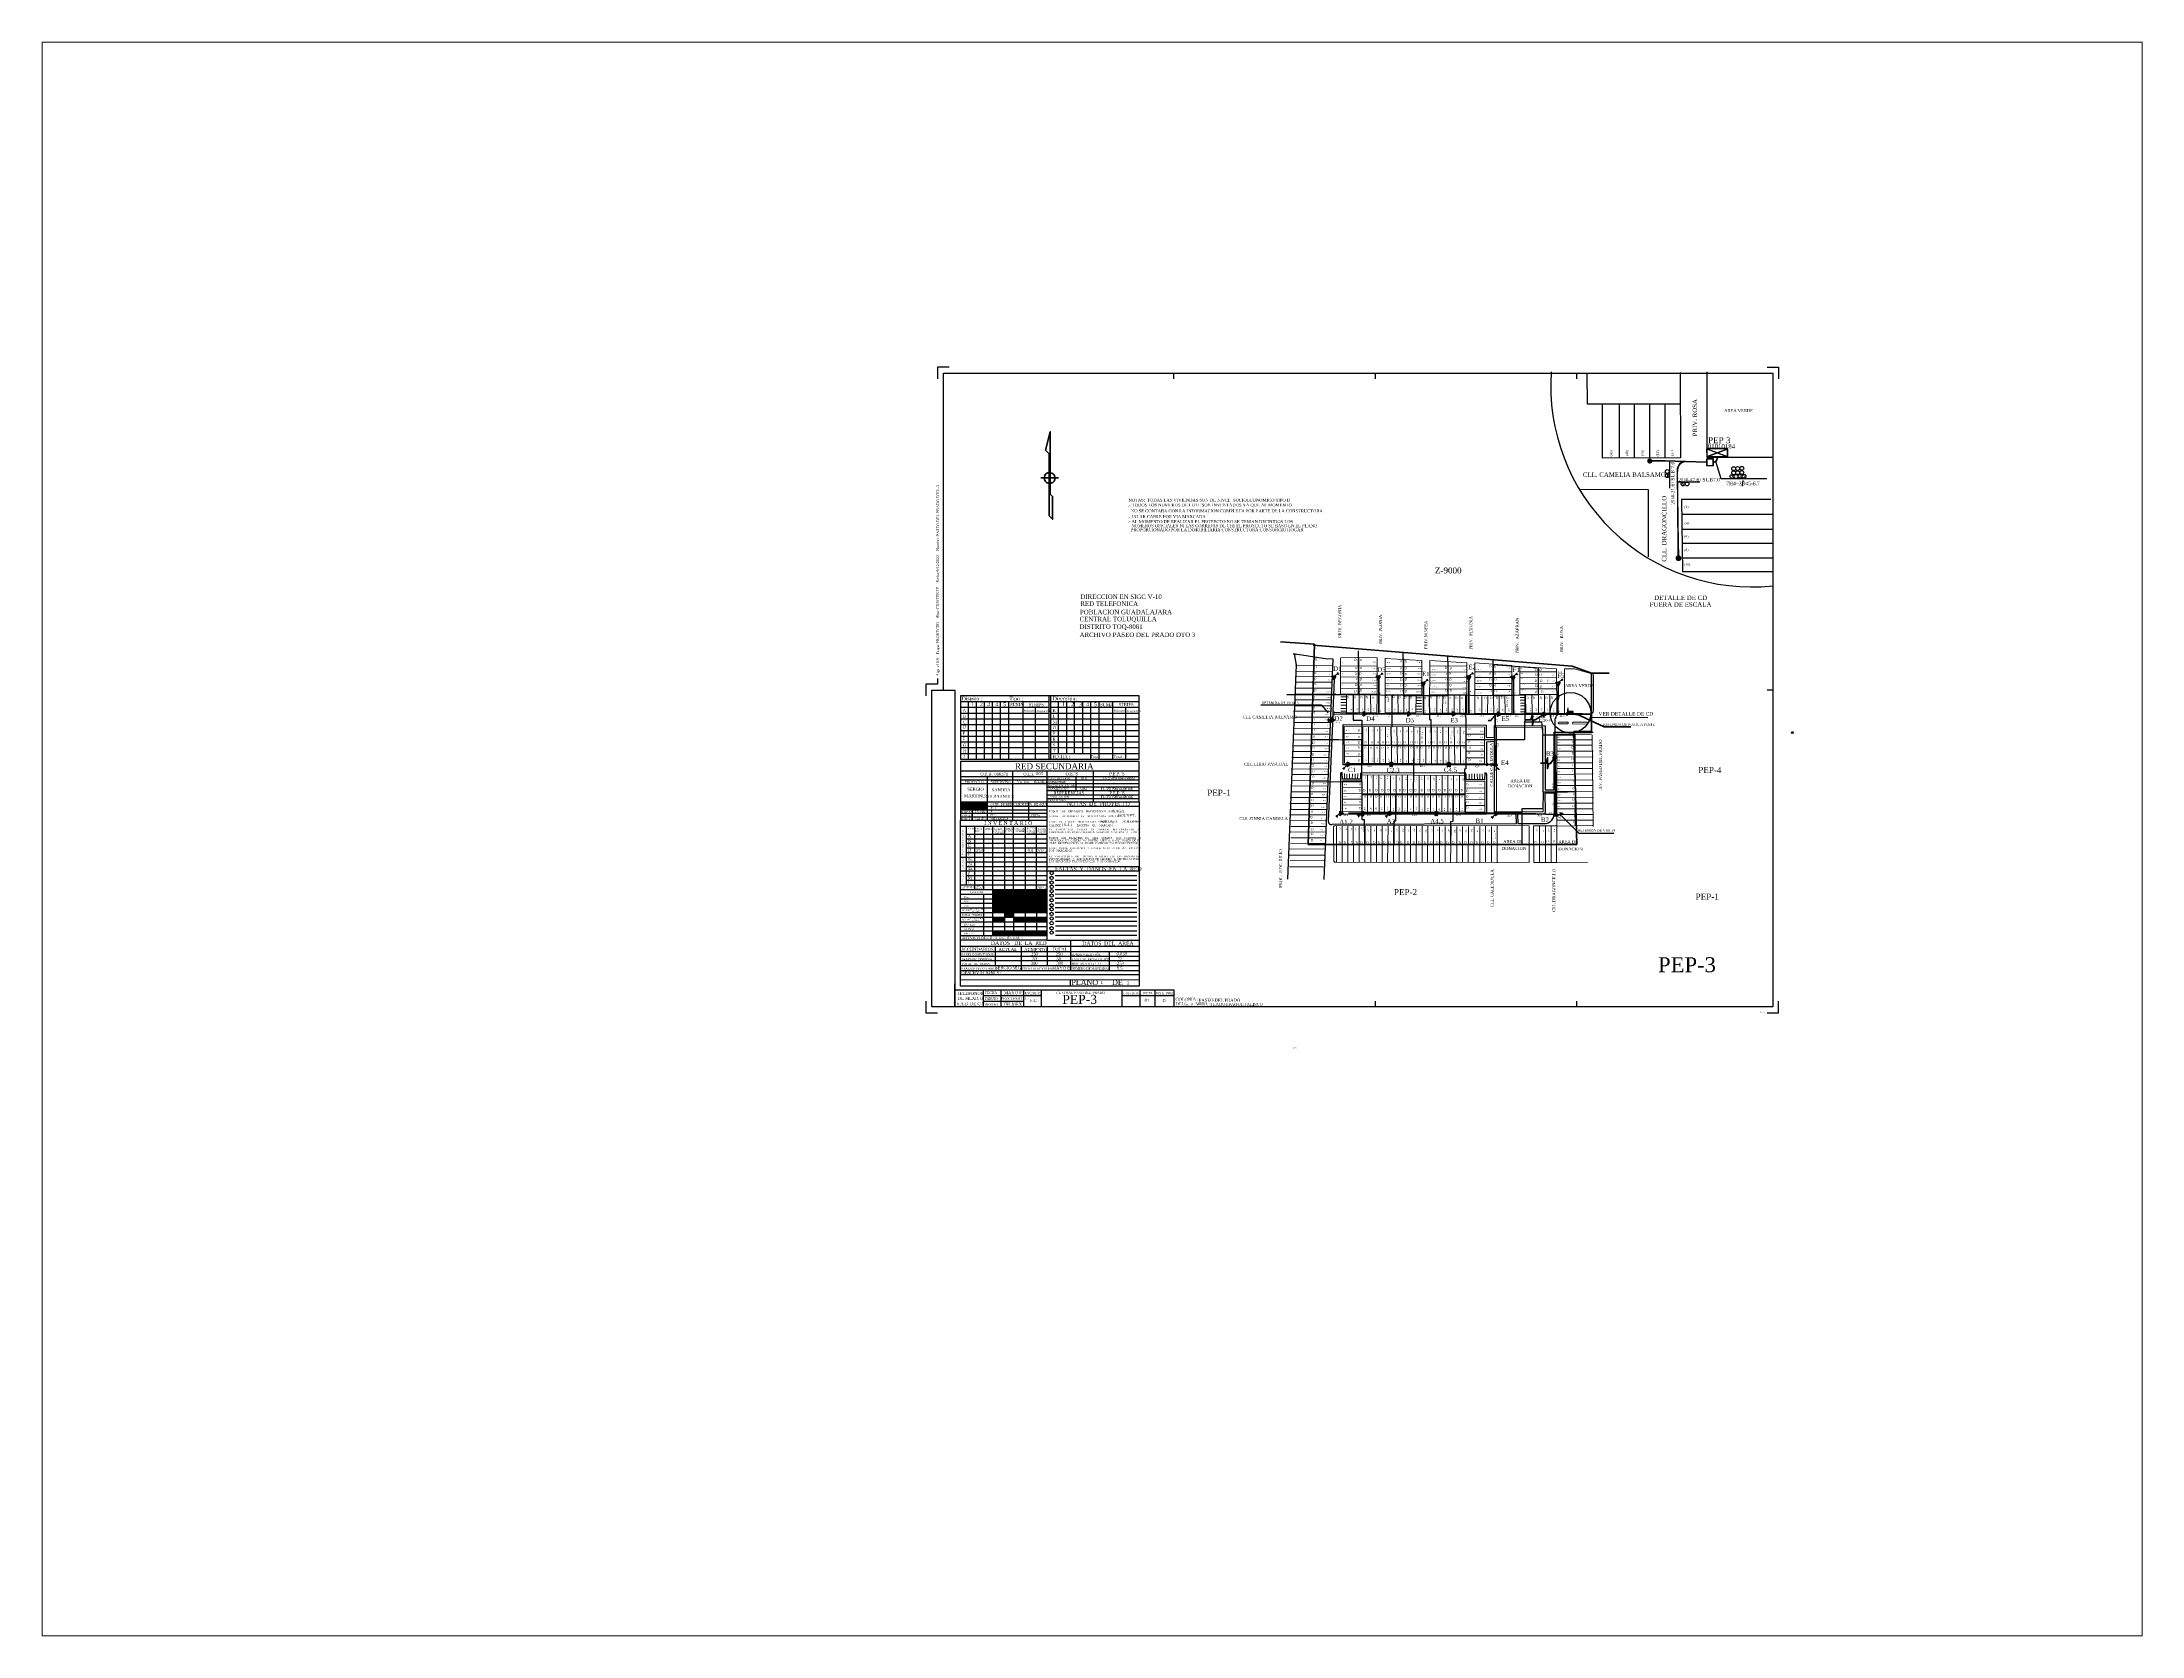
# Paper-space layout 'Layout1' of a CAD drawing. Header units: millimetres. Extents: x 26 to 231, y 20 to 176.
# The model-space entities are those that its viewports show. They can reach past a viewport. Long polylines and large blocks are cut down to what shows.
import ezdxf

# ---------------------------------------------------------------- set-up
doc = ezdxf.new("R2010")
doc.units = ezdxf.units.MM
for name, pattern in [('TLSIGC_002', [0.8, 0.5, -0.3]), ('TLSIGC_004', [7, 4, -1, 1, -1]), ('TLSIGC_007', [28, 10, -1, 10, -1, 2, -1, 2, -1])]:
    doc.linetypes.add(name, pattern=pattern)
for name, color, linetype, lineweight in [('CABLE PROYECTADO AEREO SECUNDARIO', 1, 'TLSIGC_002', 80), ('CABLE PROYECTADO MURAL SECUNDARIO', 1, 'TLSIGC_004', 80), ('CAJA DE DISTRIBUCION EXISTENTE', 92, 'Continuous', 30), ('CANALIZACION P.V.C ENCOFRADA EXISTENTE', 132, 'Continuous', 30), ('CANALIZACION P.V.C. ALIGERADA EXISTENTE', 132, 'Continuous', 30), ('CLASIFICACION TIPO COMERCIAL TERCERA', 156, 'Continuous', 9), ('CLASIFICACION TIPO RESIDENCIAL C', 156, 'Continuous', 9), ('CLASIFICACION TIPO RESIDENCIAL D', 156, 'Continuous', 9), ('CONEXION A TIERRA  DE TERMINAL PROYECTADA', 1, 'Continuous', 9), ('CONSTRUCCIONES 2008', 7, 'TLSIGC_004', 20), ('CUADRO DE INVENTARIO POR DISTRITO', 156, 'Continuous', 5), ('DATOS DE CARATULA', 160, 'Continuous', 5), ('DATOS DE IMPRESION', 102, 'Continuous', 5), ('DISTRITO', 42, 'TLSIGC_007', 60), ('LIMITE DE TERMINAL', 10, 'Continuous', 30), ('LOTIFICACION 2001', 30, 'Continuous', 15), ('LOTIFICACION 2003', 252, 'Continuous', 15), ('MARCOS CONSTRUCCION', 250, 'Continuous', 30), ('MEDIDAS ENTRE POSTES', 82, 'Continuous', 5), ('NORTE GEOGRAFICO SECUNDARIO', 156, 'Continuous', 40), ('NUMEROS OFICIALES', 92, 'Continuous', 5), ('PLANIMETRIA 2003', 12, 'Continuous', 30), ('PLANO DE DETALLES', 253, 'Continuous', 30), ('POSTES PROYECTADOS  SECUNDARIO', 1, 'Continuous', 60), ('POZOS TRADICIONALES EXISTENTES', 132, 'Continuous', 30), ('REGISTRO AUXILIAR DISTRITO', 253, 'Continuous', 9), ('RESERVAS PROYECTADAS SECUNDARIAS', 1, 'Continuous', 60), ('RETENIDAS  CON ANCLA PROYECTADAS SECUNDARIAS', 1, 'Continuous', 60), ('RETENIDAS POSTE - POSTE PROYECTADAS SECUNDARIAS', 1, 'Continuous', 60), ('TERMINAL PROYECTADA EN POSTE', 1, 'Continuous', 60), ('VIAS DE COMUNICACION  2008', 7, 'TLSIGC_004', 20)]:
    doc.layers.add(name, color=color, linetype=linetype, lineweight=lineweight)
doc.styles.get("Standard").update_dxf_attribs({"font": 'times.ttf'})

msp = doc.modelspace()

# ---------------------------------------------------------------- hatches: boundary and pattern name
at = {"layer": 'POSTES PROYECTADOS  SECUNDARIO'}
h = msp.add_hatch(color=256, dxfattribs=at)
edge = h.paths.add_edge_path()
edge.add_arc((5462, -830), 18.8, 0, 360)
h = msp.add_hatch(color=256, dxfattribs=at)
edge = h.paths.add_edge_path()
edge.add_arc((5463, -831), 19, 0, 360)
h = msp.add_hatch(color=256, dxfattribs=at)
edge = h.paths.add_edge_path()
edge.add_arc((5677, -1557), 20.9, 0, 360)
h = msp.add_hatch(color=256, dxfattribs=at)
edge = h.paths.add_edge_path()
edge.add_arc((5678, -1558), 21.9, 0, 360)
h = msp.add_hatch(color=256, dxfattribs=at)
edge = h.paths.add_edge_path()
edge.add_arc((3098, -2451), 5.13, 0, 360)
h = msp.add_hatch(color=256, dxfattribs=at)
edge = h.paths.add_edge_path()
edge.add_arc((3430, -2453), 5.13, 0, 360)
h = msp.add_hatch(color=256, dxfattribs=at)
edge = h.paths.add_edge_path()
edge.add_arc((3767, -2498), 5.13, 0, 360)
h = msp.add_hatch(color=256, dxfattribs=at)
edge = h.paths.add_edge_path()
edge.add_arc((4108, -2452), 5.13, 0, 360)
h = msp.add_hatch(color=256, dxfattribs=at)
edge = h.paths.add_edge_path()
edge.add_arc((4438, -2455), 5.13, 0, 360)
h = msp.add_hatch(color=256, dxfattribs=at)
edge = h.paths.add_edge_path()
edge.add_arc((4776, -2498), 5.13, 0, 360)
h = msp.add_hatch(color=256, dxfattribs=at)
edge = h.paths.add_edge_path()
edge.add_arc((4775, -2674), 5.13, 0, 360)
h = msp.add_hatch(color=256, dxfattribs=at)
edge = h.paths.add_edge_path()
edge.add_arc((3085, -2771), 5.13, 0, 360)
h = msp.add_hatch(color=256, dxfattribs=at)
edge = h.paths.add_edge_path()
edge.add_arc((3327, -2724), 5.13, 0, 360)
h = msp.add_hatch(color=256, dxfattribs=at)
edge = h.paths.add_edge_path()
edge.add_arc((3435, -2689), 5.13, 0, 360)
h = msp.add_hatch(color=256, dxfattribs=at)
edge = h.paths.add_edge_path()
edge.add_arc((3661, -2725), 5.13, 0, 360)
h = msp.add_hatch(color=256, dxfattribs=at)
edge = h.paths.add_edge_path()
edge.add_arc((3767, -2681), 5.13, 0, 360)
h = msp.add_hatch(color=256, dxfattribs=at)
edge = h.paths.add_edge_path()
edge.add_arc((3996, -2725), 5.13, 0, 360)
h = msp.add_hatch(color=256, dxfattribs=at)
edge = h.paths.add_edge_path()
edge.add_arc((4110, -2687), 5.13, 0, 360)
h = msp.add_hatch(color=256, dxfattribs=at)
edge = h.paths.add_edge_path()
edge.add_arc((4305, -2827), 5.13, 0, 360)
h = msp.add_hatch(color=256, dxfattribs=at)
edge = h.paths.add_edge_path()
edge.add_arc((4331, -2726), 5.13, 0, 360)
h = msp.add_hatch(color=256, dxfattribs=at)
edge = h.paths.add_edge_path()
edge.add_arc((4441, -2697), 5.13, 0, 360)
h = msp.add_hatch(color=256, dxfattribs=at)
edge = h.paths.add_edge_path()
edge.add_arc((4528, -2717), 5.13, 0, 360)
h = msp.add_hatch(color=256, dxfattribs=at)
edge = h.paths.add_edge_path()
edge.add_arc((4674, -2726), 5.13, 0, 360)
h = msp.add_hatch(color=256, dxfattribs=at)
edge = h.paths.add_edge_path()
edge.add_arc((4956, -2726), 5.13, 0, 360)
h = msp.add_hatch(color=256, dxfattribs=at)
edge = h.paths.add_edge_path()
edge.add_arc((3206, -3102), 5.13, 0, 360)
h = msp.add_hatch(color=256, dxfattribs=at)
edge = h.paths.add_edge_path()
edge.add_arc((3526, -3103), 5.13, 0, 360)
h = msp.add_hatch(color=256, dxfattribs=at)
edge = h.paths.add_edge_path()
edge.add_arc((3958, -3104), 5.13, 0, 360)
h = msp.add_hatch(color=256, dxfattribs=at)
edge = h.paths.add_edge_path()
edge.add_arc((4244, -3102), 1.91, 0, 360)
h = msp.add_hatch(color=256, dxfattribs=at)
edge = h.paths.add_edge_path()
edge.add_arc((4306, -3100), 5.13, 0, 360)
h = msp.add_hatch(color=256, dxfattribs=at)
edge = h.paths.add_edge_path()
edge.add_arc((4755, -3047), 5.13, 0, 360)
h = msp.add_hatch(color=256, dxfattribs=at)
edge = h.paths.add_edge_path()
edge.add_arc((4757, -3215), 5.13, 0, 360)
h = msp.add_hatch(color=256, dxfattribs=at)
edge = h.paths.add_edge_path()
edge.add_arc((3150, -3467), 5.13, 0, 360)
h = msp.add_hatch(color=256, dxfattribs=at)
edge = h.paths.add_edge_path()
edge.add_arc((3312, -3469), 5.13, 0, 360)
h = msp.add_hatch(color=256, dxfattribs=at)
edge = h.paths.add_edge_path()
edge.add_arc((3520, -3467), 5.13, 0, 360)
h = msp.add_hatch(color=256, dxfattribs=at)
edge = h.paths.add_edge_path()
edge.add_arc((3865, -3470), 5.13, 0, 360)
h = msp.add_hatch(color=256, dxfattribs=at)
edge = h.paths.add_edge_path()
edge.add_arc((4315, -3469), 5.13, 0, 360)
h = msp.add_hatch(color=256, dxfattribs=at)
edge = h.paths.add_edge_path()
edge.add_arc((4677, -3470), 5.13, 0, 360)
h = msp.add_hatch(color=256, dxfattribs=at)
edge = h.paths.add_edge_path()
edge.add_arc((4760, -3478), 5.13, 0, 360)

# ---------------------------------------------------------------- linework, layer by layer
at = {"layer": 'CABLE PROYECTADO AEREO SECUNDARIO'}
for p, q in [((3435, -2724), (3433, -2465)), ((4109, -2464), (4109, -2724)), ((4442, -2725), (4442, -2465)), ((4776, -2513), (4774, -2725)), ((3342, -2724), (3648, -2724)), ((3768, -2725), (3674, -2724)), ((4011, -2724), (4321, -2725)), ((4305, -2726), (4305, -2830)), ((4663, -2725), (4345, -2725)), ((4691, -2726), (4745, -2725)), ((4850, -2686), (4849, -2718)), ((4303, -2835), (4305, -3083)), ((3224, -3101), (3517, -3101)), ((3544, -3103), (3947, -3103)), ((3978, -3103), (4293, -3103)), ((4760, -3461), (4755, -3054)), ((3206, -3466), (3509, -3466)), ((3543, -3466), (3855, -3468)), ((3880, -3471), (4207, -3471)), ((4204, -3471), (4537, -3468)), ((4535, -3468), (4760, -3476))]:
    msp.add_line(p, q, dxfattribs=at)
msp.add_lwpolyline([(3768, -2514), (3768, -2725), (3985, -2725)], dxfattribs=at)
msp.add_circle((4244, -3102), 5.68, dxfattribs=at)
at = {"layer": 'CABLE PROYECTADO MURAL SECUNDARIO'}
for p, q in [((5478, -830), (5576, -830)), ((5478, -831), (5592, -830)), ((5676, -1544), (5676, -1445)), ((5678, -1538), (5676, -1446))]:
    msp.add_line(p, q, dxfattribs=at)
at = {"layer": 'CAJA DE DISTRIBUCION EXISTENTE'}
for p, q in [((5889, -800), (6047, -740)), ((5889, -740), (6047, -800)), ((5890, -797), (6045, -739)), ((5890, -739), (6045, -797)), ((4854, -2719), (4888, -2706)), ((4854, -2706), (4888, -2719))]:
    msp.add_line(p, q, dxfattribs=at)
for points in [[(5889, -800), (6047, -800), (6047, -740), (5888, -740), (5889, -800)], [(5890, -797), (6045, -797), (6045, -738), (5890, -738), (5890, -797)], [(4854, -2719), (4888, -2719), (4888, -2706), (4854, -2706), (4854, -2719)]]:
    msp.add_lwpolyline(points, dxfattribs=at)
at = {"layer": 'CANALIZACION P.V.C ENCOFRADA EXISTENTE'}
for p, q in [((5576, -830), (5890, -840)), ((5887, -838), (5577, -830)), ((5676, -1468), (5670, -905)), ((5677, -1456), (5671, -899))]:
    msp.add_line(p, q, dxfattribs=at)
for centre, radius, start, end in [((5730, -895), 61.4, 87, 186), ((5735, -901), 65.3, 97, 188), ((5937, -806), 33.8, 273, 14), ((5936, -807), 31.7, 279, 11)]:
    msp.add_arc(centre, radius, start, end, dxfattribs=at)
at = {"layer": 'CANALIZACION P.V.C. ALIGERADA EXISTENTE'}
for p, q in [((4745, -2725), (4836, -2725)), ((4755, -3038), (4755, -2759))]:
    msp.add_line(p, q, dxfattribs=at)
msp.add_arc((4790, -2759), 33.9, 88, 181, dxfattribs=at)
at = {"layer": 'CONEXION A TIERRA  DE TERMINAL PROYECTADA'}
for p, q in [((3133, -2419), (3099, -2440)), ((3463, -2420), (3430, -2441)), ((3802, -2468), (3768, -2489)), ((4141, -2417), (4108, -2439)), ((4471, -2421), (4438, -2443)), ((4812, -2464), (4779, -2486)), ((3166, -3136), (3194, -3107)), ((3115, -3494), (3143, -3466)), ((3486, -3494), (3514, -3466)), ((4279, -3502), (4307, -3474))]:
    msp.add_line(p, q, dxfattribs=at)
for points in [[(3130, -2414), (3123, -2419), (3129, -2428), (3136, -2423)], [(3460, -2415), (3453, -2420), (3459, -2429), (3466, -2424)], [(3799, -2463), (3791, -2468), (3797, -2477), (3805, -2472)], [(4138, -2413), (4131, -2418), (4137, -2427), (4144, -2422)], [(4469, -2416), (4461, -2421), (4467, -2430), (4474, -2426)], [(4809, -2460), (4802, -2465), (4808, -2474), (4815, -2469)], [(3170, -3139), (3176, -3133), (3169, -3126), (3162, -3132)], [(3119, -3498), (3125, -3492), (3117, -3484), (3111, -3491)], [(3489, -3498), (3496, -3492), (3488, -3484), (3482, -3490)], [(4282, -3506), (4289, -3500), (4281, -3492), (4275, -3498)]]:
    msp.add_lwpolyline(points, dxfattribs=at)
at = {"layer": 'CONSTRUCCIONES 2008'}
msp.add_lwpolyline([(6525, -2864), (6525, -2861), (6529, -2861), (6529, -2864), (6525, -2864)], dxfattribs=at)
at = {"layer": 'DISTRITO'}
for p, q in [((2952, -2201), (2697, -2184)), ((5018, -2418), (5159, -2418))]:
    msp.add_line(p, q, dxfattribs=at)
msp.add_lwpolyline([(2952, -2201), (2905, -3702), (4916, -3702), (4895, -2856), (5027, -2856), (5027, -2418), (4882, -2367), (2943, -2209)], dxfattribs=at)
at = {"layer": 'LIMITE DE TERMINAL'}
for p, q in [((3617, -2320), (3617, -2262)), ((3280, -2578), (3617, -2584)), ((4087, -2920), (4086, -2582)), ((3521, -2961), (3304, -2960)), ((3695, -2963), (3691, -3326)), ((3556, -3328), (4077, -3328))]:
    msp.add_line(p, q, dxfattribs=at)
for points in [[(3279, -2252), (3279, -2582), (2744, -2582)], [(3617, -2320), (3618, -2585), (3950, -2585)], [(3950, -2336), (3950, -2296), (3950, -2296), (3950, -2296)], [(3950, -2335), (3951, -2584), (3953, -2582), (4290, -2587), (4290, -2325), (4290, -2325), (4291, -2325)], [(4623, -2380), (4287, -2357), (4287, -2357)], [(4290, -2358), (4290, -2588), (4531, -2582), (4531, -2582), (4527, -2584)], [(4626, -2383), (4628, -2581), (4527, -2581), (4527, -2782), (4653, -2782), (4662, -2883)], [(3242, -2582), (3242, -2770), (3306, -2770), (3307, -2919), (3131, -2918), (3108, -2917), (2930, -2917)], [(3532, -2585), (3532, -2820), (3524, -2822), (3526, -2961), (3825, -2961)], [(3811, -2587), (3814, -2765), (3824, -2765), (3825, -2959), (4082, -2961), (4082, -2959), (4082, -2963)], [(4524, -2782), (4526, -2918), (4085, -2918), (4086, -3135), (4076, -3138), (4080, -3465), (4504, -3464)], [(2919, -3229), (3307, -3231), (3306, -2918)], [(4665, -3309), (4663, -2879), (4895, -2880)], [(3307, -3232), (3307, -3513), (3325, -3513), (3326, -3704)], [(3307, -3328), (3558, -3328), (3559, -3527), (3547, -3527), (3547, -3704)], [(3989, -3331), (3989, -3529), (3970, -3532), (3970, -3696)], [(4902, -3308), (4848, -3309), (4664, -3309), (4663, -3434), (4504, -3435), (4505, -3702), (4505, -3700)]]:
    msp.add_lwpolyline(points, dxfattribs=at)
at = {"layer": 'LOTIFICACION 2001'}
msp.add_lwpolyline([(6537, -2858), (6536, -2863), (6527, -2863), (6527, -2857), (6537, -2858)], dxfattribs=at)
at = {"layer": 'LOTIFICACION 2003'}
for p, q in [((3286, -2717), (3283, -2303)), ((3621, -2716), (3621, -2312)), ((3954, -2333), (3954, -2716)), ((4287, -2358), (4294, -2715)), ((3085, -2487), (2807, -2486)), ((2808, -2444), (3089, -2447)), ((2811, -2359), (3087, -2363)), ((3420, -2408), (3147, -2407)), ((3421, -2494), (3149, -2491)), ((3150, -2364), (3422, -2366)), ((3150, -2447), (3422, -2450)), ((3753, -2407), (3482, -2409)), ((3482, -2451), (3755, -2452)), ((3754, -2496), (3482, -2493)), ((3483, -2367), (3754, -2368)), ((3816, -2453), (4093, -2451)), ((4092, -2494), (3816, -2492)), ((3818, -2364), (4091, -2366)), ((4091, -2410), (3818, -2409)), ((4427, -2409), (4154, -2408)), ((4428, -2495), (4155, -2496)), ((4156, -2451), (4428, -2451)), ((4763, -2408), (4488, -2408)), ((4489, -2451), (4763, -2453)), ((4760, -2495), (4490, -2493)), ((4629, -2378), (4630, -2717)), ((3074, -2663), (2799, -2662)), ((2802, -2617), (3080, -2618)), ((3080, -2575), (2803, -2576)), ((2806, -2532), (3082, -2532)), ((3149, -2535), (3422, -2534)), ((3149, -2596), (3191, -2596)), ((3149, -2616), (3191, -2616)), ((3150, -2639), (3191, -2639)), ((3150, -2659), (3191, -2659)), ((3242, -2579), (3243, -2715)), ((3328, -2715), (3329, -2579)), ((3371, -2581), (3373, -2713)), ((3483, -2536), (3754, -2536)), ((3484, -2579), (3713, -2581)), ((3535, -2717), (3534, -2581)), ((3577, -2581), (3578, -2718)), ((3662, -2715), (3661, -2583)), ((3712, -2602), (3754, -2602)), ((3712, -2623), (3754, -2622)), ((3713, -2646), (3754, -2645)), ((3713, -2666), (3754, -2666)), ((3817, -2580), (4092, -2582)), ((3818, -2536), (4092, -2538)), ((3868, -2716), (3869, -2579)), ((3913, -2584), (3910, -2718)), ((3998, -2717), (3997, -2583)), ((4041, -2583), (4041, -2716)), ((4151, -2587), (4429, -2581)), ((4154, -2541), (4429, -2540)), ((4206, -2717), (4206, -2584)), ((4249, -2585), (4248, -2717)), ((4334, -2716), (4335, -2585)), ((4377, -2584), (4380, -2718)), ((4489, -2537), (4763, -2536)), ((4493, -2601), (4535, -2600)), ((4493, -2621), (4535, -2621)), ((4494, -2644), (4535, -2643)), ((4494, -2664), (4535, -2664)), ((4534, -2578), (4763, -2578)), ((4582, -2719), (4580, -2580)), ((4675, -2581), (4675, -2717)), ((4714, -2718), (4714, -2582)), ((2794, -2789), (3070, -2789)), ((3072, -2749), (2795, -2748)), ((2796, -2703), (3073, -2704)), ((3150, -2682), (3192, -2682)), ((3150, -2703), (3192, -2702)), ((3313, -3095), (3314, -2819)), ((3357, -2822), (3356, -3094)), ((3400, -3095), (3399, -2822)), ((3442, -2821), (3442, -3096)), ((3484, -3094), (3484, -2823)), ((3527, -2821), (3528, -3097)), ((3573, -3095), (3570, -2821)), ((3613, -2824), (3613, -3097)), ((3656, -3097), (3656, -2823)), ((3697, -2823), (3699, -3096)), ((3713, -2689), (3755, -2688)), ((3713, -2709), (3755, -2709)), ((3741, -3097), (3741, -2824)), ((3784, -2822), (3785, -3098)), ((3829, -3097), (3828, -2822)), ((3872, -2824), (3871, -3097)), ((3916, -3095), (3914, -2826)), ((3956, -2823), (3957, -3096)), ((4002, -3096), (3999, -2824)), ((4043, -2825), (4045, -3096)), ((4088, -2823), (4088, -3097)), ((4494, -2687), (4536, -2687)), ((4494, -2707), (4536, -2707)), ((2787, -2963), (3073, -2962)), ((3073, -2920), (2789, -2918)), ((2790, -2876), (3072, -2876)), ((3073, -2834), (2792, -2831)), ((3177, -2871), (3312, -2872)), ((4225, -2961), (3177, -2955)), ((3311, -2916), (3178, -2914)), ((4224, -2917), (4087, -2916)), ((4088, -2874), (4227, -2876)), ((4766, -2873), (4767, -3562)), ((5029, -2957), (4766, -2958)), ((4767, -2874), (5027, -2875)), ((4767, -2917), (5027, -2917)), ((4904, -2875), (4904, -3561)), ((5031, -2879), (5038, -3566)), ((2778, -3136), (3059, -3134)), ((3058, -3092), (2780, -3093)), ((2782, -3049), (3059, -3050)), ((3059, -3006), (2785, -3005)), ((3314, -3002), (3176, -2999)), ((3177, -3043), (3312, -3045)), ((4222, -3052), (4087, -3052)), ((4088, -3003), (4226, -3002)), ((5038, -3048), (4765, -3044)), ((4767, -3003), (5040, -3002)), ((4767, -3089), (5037, -3090)), ((5029, -3132), (4767, -3133)), ((3056, -3264), (2774, -3263)), ((2777, -3220), (3058, -3221)), ((3058, -3178), (2779, -3177)), ((3161, -3275), (3307, -3276)), ((3178, -3214), (3178, -3169)), ((3195, -3212), (3195, -3174)), ((3215, -3213), (3215, -3172)), ((3235, -3213), (3236, -3171)), ((3256, -3214), (3256, -3172)), ((3275, -3214), (3276, -3169)), ((3306, -3224), (3306, -3456)), ((3349, -3456), (3348, -3182)), ((3392, -3184), (3393, -3457)), ((3436, -3458), (3433, -3185)), ((3478, -3185), (3476, -3458)), ((3521, -3455), (3522, -3186)), ((3564, -3185), (3565, -3459)), ((3608, -3459), (3608, -3185)), ((3649, -3184), (3649, -3457)), ((3694, -3456), (3693, -3187)), ((3736, -3187), (3736, -3458)), ((3778, -3459), (3777, -3185)), ((3821, -3185), (3822, -3457)), ((3865, -3457), (3864, -3186)), ((3909, -3186), (3906, -3459)), ((3951, -3460), (3950, -3184)), ((3992, -3187), (3994, -3459)), ((4039, -3460), (4038, -3187)), ((4227, -3279), (4081, -3278)), ((4110, -3216), (4110, -3174)), ((4130, -3216), (4131, -3173)), ((4150, -3216), (4150, -3173)), ((4172, -3216), (4170, -3173)), ((4190, -3217), (4190, -3172)), ((4210, -3216), (4208, -3172)), ((4766, -3176), (5040, -3172)), ((5038, -3219), (4766, -3216)), ((4769, -3259), (5040, -3260)), ((3044, -3438), (2767, -3438)), ((2768, -3394), (3046, -3395)), ((3047, -3350), (2770, -3349)), ((2774, -3306), (3047, -3308)), ((3306, -3321), (3161, -3317)), ((3163, -3361), (3306, -3362)), ((3305, -3406), (3163, -3405)), ((3307, -3320), (4226, -3321)), ((4226, -3366), (4080, -3365)), ((4080, -3409), (4227, -3409)), ((5039, -3304), (4767, -3302)), ((4767, -3346), (5041, -3349)), ((5041, -3391), (4768, -3392)), ((4768, -3435), (5040, -3435)), ((3034, -3523), (2764, -3521)), ((2765, -3480), (3043, -3479)), ((3035, -3608), (2772, -3606)), ((2774, -3566), (3036, -3566)), ((3118, -3831), (3116, -3561)), ((3160, -3834), (3159, -3561)), ((3202, -3562), (3202, -3836)), ((3244, -3837), (3243, -3560)), ((3286, -3562), (3286, -3837)), ((3330, -3834), (3331, -3560)), ((3373, -3563), (3374, -3836)), ((3417, -3837), (3417, -3563)), ((3458, -3563), (3459, -3837)), ((3500, -3834), (3503, -3564)), ((3545, -3564), (3544, -3837)), ((3585, -3834), (3587, -3563)), ((3629, -3562), (3629, -3837)), ((3672, -3837), (3671, -3563)), ((3715, -3564), (3714, -3838)), ((3758, -3835), (3758, -3564)), ((3800, -3565), (3799, -3836)), ((3844, -3838), (3844, -3565)), ((3889, -3568), (3888, -3838)), ((3930, -3837), (3931, -3567)), ((3975, -3566), (3971, -3838)), ((4017, -3838), (4017, -3566)), ((4061, -3567), (4060, -3837)), ((4104, -3837), (4106, -3566)), ((4148, -3567), (4146, -3838)), ((4190, -3838), (4190, -3566)), ((4233, -3565), (4233, -3837)), ((4277, -3833), (4277, -3566)), ((4320, -3838), (4320, -3565)), ((4767, -3562), (4592, -3562)), ((4593, -3562), (4594, -3836)), ((4638, -3562), (4638, -3835)), ((4681, -3836), (4682, -3562)), ((4724, -3564), (4724, -3837)), ((4766, -3563), (5034, -3559)), ((5039, -3476), (4767, -3476)), ((4767, -3519), (5039, -3520)), ((2757, -3733), (3035, -3737)), ((3034, -3694), (2772, -3691)), ((2774, -3651), (3035, -3651)), ((3117, -3698), (4320, -3700)), ((4596, -3699), (4766, -3701)), ((3034, -3780), (2764, -3782)), ((3020, -3868), (2764, -3868)), ((2770, -3822), (3034, -3824)), ((4596, -3835), (4765, -3835))]:
    msp.add_line(p, q, dxfattribs=at)
for points in [[(3148, -2305), (3148, -2575), (3421, -2577), (3421, -2305), (3283, -2301), (3150, -2303)], [(3481, -2307), (3481, -2716), (3712, -2716), (3713, -2580), (3755, -2581), (3756, -2323), (3480, -2309)], [(3815, -2323), (3813, -2717), (4094, -2718), (4094, -2341), (3815, -2324), (3815, -2324)], [(4153, -2340), (4153, -2720), (4430, -2718), (4430, -2362), (4153, -2342), (4153, -2342)], [(3088, -2404), (2811, -2405), (2811, -2405)], [(4489, -2368), (4489, -2579), (4532, -2579), (4534, -2719), (4767, -2718), (4765, -2385), (4490, -2369), (4490, -2369)], [(5041, -2430), (5042, -2699), (5040, -2710), (5037, -2714), (5030, -2720), (5022, -2721), (4825, -2718), (4825, -2386)], [(4825, -2386), (4896, -2387), (5040, -2426)], [(3192, -2578), (3191, -2714), (3420, -2716), (3421, -2580)], [(4226, -2824), (3175, -2818), (3178, -3093), (4226, -3097), (4224, -2825)], [(4314, -2824), (4314, -3457), (4664, -3456), (4662, -2825), (4313, -2823)], [(4848, -2786), (4784, -2786), (4778, -2790), (4783, -2799), (4846, -2798), (4853, -2792), (4847, -2783), (4847, -2783)], [(4996, -2785), (4888, -2786), (4883, -2790), (4887, -2800), (4995, -2799), (5001, -2791), (4993, -2785), (4993, -2785)], [(3306, -3456), (3162, -3454), (3162, -3224), (3305, -3224), (3306, -3180), (4079, -3185), (4081, -3226), (4227, -3228), (4227, -3459), (3307, -3458), (3307, -3458)], [(4080, -3226), (4079, -3458), (4079, -3458)], [(4559, -3562), (3111, -3560), (3099, -3561), (3095, -3569), (3097, -3826), (3101, -3833), (3113, -3834), (4559, -3837), (4559, -3562), (4559, -3562)], [(4767, -3562), (4765, -3838), (4997, -3837), (4997, -3837)]]:
    msp.add_lwpolyline(points, dxfattribs=at)
at = {"layer": 'MARCOS CONSTRUCCION'}
for p, q in [((1898, -216), (1898, -173)), ((3408, -216), (3408, -173)), ((4917, -216), (4917, -173)), ((302, -2631), (966, -2631)), ((361, -3062), (361, -2631)), ((421, -3062), (421, -2631)), ((481, -3062), (481, -2631)), ((542, -3062), (542, -2631)), ((602, -3062), (602, -2631)), ((663, -3062), (663, -2631)), ((768, -2631), (768, -3063)), ((966, -3063), (966, -2588)), ((975, -2588), (975, -3063)), ((975, -2631), (1639, -2631)), ((1035, -3019), (1035, -2631)), ((1096, -2631), (1096, -3019)), ((1156, -3019), (1156, -2631)), ((1216, -2631), (1216, -3019)), ((1277, -3063), (1277, -2631)), ((1337, -2631), (1337, -3063)), ((1441, -3063), (1441, -2631)), ((6384, -2545), (6341, -2545)), ((302, -2674), (966, -2674)), ((302, -2718), (966, -2718)), ((302, -2761), (966, -2761)), ((302, -2804), (966, -2804)), ((863, -3063), (863, -2674)), ((975, -2674), (1639, -2674)), ((975, -2718), (1639, -2718)), ((975, -2761), (1639, -2761)), ((975, -2804), (1639, -2804)), ((1536, -2674), (1536, -3063)), ((302, -2847), (966, -2847)), ((302, -2890), (966, -2890)), ((302, -2933), (966, -2933)), ((302, -2976), (966, -2976)), ((975, -2847), (1639, -2847)), ((975, -2890), (1639, -2890)), ((975, -2933), (1639, -2933)), ((975, -2976), (1639, -2976)), ((302, -3019), (966, -3019)), ((975, -3019), (1639, -3019)), ((302, -3149), (1639, -3149)), ((302, -3192), (1639, -3192)), ((302, -3218), (1639, -3218)), ((302, -3244), (1639, -3244)), ((500, -3192), (500, -3520)), ((690, -3149), (690, -3520)), ((949, -3149), (949, -3520)), ((949, -3270), (1639, -3270)), ((949, -3296), (1639, -3296)), ((1164, -3193), (1164, -3296)), ((1294, -3149), (1294, -3382)), ((302, -3382), (302, -3520)), ((302, -3390), (500, -3390)), ((302, -3399), (500, -3399)), ((302, -3408), (500, -3408)), ((302, -3416), (500, -3416)), ((302, -3425), (500, -3425)), ((302, -3434), (500, -3434)), ((302, -3442), (949, -3442)), ((311, -3382), (311, -3442)), ((319, -3382), (319, -3442)), ((328, -3382), (328, -3442)), ((336, -3382), (336, -3442)), ((345, -3382), (345, -3442)), ((354, -3382), (354, -3442)), ((362, -3382), (362, -3442)), ((371, -3382), (371, -3442)), ((380, -3382), (380, -3442)), ((388, -3382), (388, -3442)), ((388, -3442), (388, -3520)), ((397, -3382), (397, -3442)), ((405, -3382), (405, -3442)), ((414, -3382), (414, -3442)), ((423, -3382), (423, -3442)), ((431, -3382), (431, -3442)), ((440, -3382), (440, -3442)), ((449, -3382), (449, -3442)), ((457, -3382), (457, -3442)), ((466, -3382), (466, -3442)), ((474, -3382), (474, -3442)), ((483, -3382), (483, -3442)), ((492, -3382), (492, -3442)), ((1639, -3416), (500, -3416)), ((811, -3382), (811, -3520)), ((949, -3330), (1639, -3330)), ((949, -3356), (1639, -3356)), ((1639, -3381), (1639, -4762)), ((949, -3468), (302, -3468)), ((302, -3494), (949, -3494)), ((302, -3563), (949, -3563)), ((345, -3563), (345, -4003)), ((405, -3563), (405, -4037)), ((474, -3563), (474, -4037)), ((544, -4383), (544, -3563)), ((630, -3563), (630, -4037)), ((699, -4037), (699, -3563)), ((785, -3563), (785, -4037)), ((871, -4037), (871, -3563)), ((345, -3623), (949, -3623)), ((345, -3658), (949, -3658)), ((345, -3692), (949, -3692)), ((345, -3727), (949, -3727)), ((345, -3761), (949, -3761)), ((302, -3796), (949, -3796)), ((302, -3899), (1639, -3899)), ((345, -3830), (949, -3830)), ((345, -3865), (1639, -3865)), ((302, -4003), (949, -4003)), ((302, -4037), (949, -4037)), ((302, -4072), (544, -4072)), ((345, -3934), (949, -3934)), ((345, -3968), (949, -3968)), ((474, -4072), (474, -4383)), ((544, -4046), (949, -4046)), ((544, -4055), (949, -4055)), ((544, -4063), (949, -4063)), ((544, -4072), (949, -4072)), ((544, -4081), (949, -4081)), ((552, -4037), (552, -4210)), ((561, -4037), (561, -4210)), ((569, -4037), (569, -4210)), ((578, -4037), (578, -4210)), ((587, -4037), (587, -4210)), ((595, -4037), (595, -4210)), ((604, -4037), (604, -4210)), ((613, -4037), (613, -4210)), ((621, -4037), (621, -4210)), ((630, -4037), (630, -4383)), ((638, -4037), (638, -4245)), ((647, -4037), (647, -4245)), ((656, -4037), (656, -4245)), ((664, -4037), (664, -4245)), ((673, -4037), (673, -4245)), ((682, -4037), (682, -4245)), ((690, -4037), (690, -4245)), ((699, -4037), (699, -4383)), ((707, -4037), (707, -4210)), ((716, -4210), (716, -4037)), ((725, -4037), (725, -4210)), ((733, -4037), (733, -4210)), ((742, -4210), (742, -4037)), ((751, -4210), (751, -4037)), ((759, -4037), (759, -4210)), ((768, -4210), (768, -4037)), ((776, -4037), (776, -4210)), ((785, -4037), (785, -4383)), ((794, -4037), (794, -4210)), ((802, -4037), (802, -4210)), ((811, -4210), (811, -4037)), ((820, -4037), (820, -4210)), ((828, -4210), (828, -4037)), ((837, -4037), (837, -4210)), ((845, -4210), (845, -4037)), ((854, -4037), (854, -4210)), ((863, -4210), (863, -4037)), ((871, -4037), (871, -4383)), ((880, -4037), (880, -4210)), ((889, -4210), (889, -4037)), ((897, -4037), (897, -4210)), ((906, -4210), (906, -4037)), ((914, -4037), (914, -4210)), ((923, -4210), (923, -4037)), ((932, -4037), (932, -4210)), ((940, -4210), (940, -4037)), ((1011, -3933), (1621, -3933)), ((1011, -3969), (1621, -3969)), ((1011, -4006), (1621, -4006)), ((1011, -4039), (1621, -4039)), ((1011, -4071), (1620, -4072)), ((302, -4107), (544, -4107)), ((302, -4141), (544, -4141)), ((302, -4176), (544, -4176)), ((302, -4210), (949, -4210)), ((302, -4245), (949, -4245)), ((544, -4089), (949, -4089)), ((544, -4098), (949, -4098)), ((544, -4107), (949, -4107)), ((544, -4115), (949, -4115)), ((544, -4124), (949, -4124)), ((544, -4132), (949, -4132)), ((544, -4141), (949, -4141)), ((544, -4150), (949, -4150)), ((544, -4158), (949, -4158)), ((544, -4167), (949, -4167)), ((544, -4176), (949, -4176)), ((544, -4184), (949, -4184)), ((949, -4193), (544, -4193)), ((544, -4201), (949, -4201)), ((552, -4245), (552, -4279)), ((561, -4245), (561, -4279)), ((569, -4245), (569, -4279)), ((578, -4245), (578, -4279)), ((587, -4245), (587, -4279)), ((595, -4245), (595, -4279)), ((604, -4245), (604, -4279)), ((613, -4245), (613, -4279)), ((621, -4245), (621, -4279)), ((630, -4219), (699, -4219)), ((699, -4227), (630, -4227)), ((630, -4236), (699, -4236)), ((707, -4245), (707, -4279)), ((716, -4245), (716, -4279)), ((725, -4279), (725, -4245)), ((733, -4245), (733, -4279)), ((742, -4279), (742, -4245)), ((751, -4245), (751, -4279)), ((759, -4279), (759, -4245)), ((768, -4245), (768, -4279)), ((776, -4279), (776, -4245)), ((794, -4245), (794, -4279)), ((802, -4279), (802, -4245)), ((811, -4245), (811, -4279)), ((820, -4279), (820, -4245)), ((828, -4245), (828, -4279)), ((837, -4279), (837, -4245)), ((845, -4245), (845, -4279)), ((854, -4279), (854, -4245)), ((863, -4245), (863, -4279)), ((880, -4279), (880, -4245)), ((889, -4245), (889, -4279)), ((897, -4279), (897, -4245)), ((906, -4245), (906, -4279)), ((914, -4279), (914, -4245)), ((923, -4245), (923, -4279)), ((932, -4279), (932, -4245)), ((940, -4245), (940, -4279)), ((1011, -4103), (1622, -4103)), ((1011, -4138), (1622, -4138)), ((1011, -4172), (1621, -4173)), ((1011, -4208), (1621, -4208)), ((1011, -4242), (1621, -4243)), ((302, -4279), (949, -4279)), ((302, -4279), (544, -4279)), ((302, -4314), (949, -4314)), ((302, -4348), (949, -4348)), ((302, -4383), (949, -4383)), ((544, -4253), (630, -4253)), ((544, -4262), (630, -4262)), ((544, -4270), (630, -4270)), ((544, -4357), (949, -4357)), ((544, -4365), (949, -4365)), ((544, -4374), (949, -4374)), ((552, -4348), (552, -4383)), ((561, -4383), (561, -4348)), ((569, -4348), (569, -4383)), ((578, -4383), (578, -4348)), ((587, -4348), (587, -4383)), ((595, -4383), (595, -4348)), ((604, -4348), (604, -4383)), ((613, -4383), (613, -4348)), ((621, -4348), (621, -4383)), ((638, -4383), (638, -4348)), ((647, -4348), (647, -4383)), ((656, -4383), (656, -4348)), ((664, -4383), (664, -4348)), ((673, -4348), (673, -4383)), ((682, -4348), (682, -4383)), ((690, -4383), (690, -4348)), ((699, -4253), (949, -4253)), ((699, -4262), (949, -4262)), ((699, -4270), (949, -4270)), ((707, -4348), (707, -4383)), ((716, -4383), (716, -4348)), ((725, -4348), (725, -4383)), ((733, -4383), (733, -4348)), ((742, -4348), (742, -4383)), ((751, -4383), (751, -4348)), ((759, -4348), (759, -4383)), ((768, -4383), (768, -4348)), ((776, -4348), (776, -4383)), ((794, -4383), (794, -4348)), ((802, -4348), (802, -4383)), ((811, -4383), (811, -4348)), ((820, -4348), (820, -4383)), ((828, -4383), (828, -4348)), ((837, -4348), (837, -4383)), ((845, -4383), (845, -4348)), ((854, -4348), (854, -4383)), ((863, -4383), (863, -4348)), ((880, -4348), (880, -4383)), ((889, -4383), (889, -4348)), ((897, -4348), (897, -4383)), ((906, -4348), (906, -4383)), ((914, -4383), (914, -4348)), ((923, -4383), (923, -4348)), ((932, -4348), (932, -4383)), ((940, -4383), (940, -4348)), ((1012, -4276), (1622, -4276)), ((1012, -4311), (1622, -4310)), ((1012, -4347), (1621, -4347)), ((1012, -4381), (1621, -4381)), ((302, -4503), (1639, -4503)), ((302, -4537), (1639, -4538)), ((304, -4461), (1641, -4461)), ((560, -4461), (560, -4607)), ((755, -4462), (755, -4643)), ((949, -4417), (1639, -4417)), ((951, -4461), (951, -4608)), ((1125, -4418), (1125, -4645)), ((1414, -4503), (1414, -4646)), ((1638, -4573), (302, -4573)), ((302, -4713), (1638, -4712)), ((303, -4607), (1639, -4606)), ((303, -4644), (1638, -4644)), ((1638, -4676), (303, -4677)), ((1123, -4711), (1123, -4761)), ((259, -4788), (259, -4745)), ((474, -4917), (474, -4788)), ((474, -4831), (906, -4831)), ((474, -4874), (776, -4874)), ((604, -4788), (604, -4917)), ((776, -4917), (776, -4788)), ((906, -4788), (906, -4917)), ((1510, -4788), (1510, -4917)), ((1510, -4831), (1898, -4831)), ((1636, -4764), (1636, -4764)), ((1648, -4917), (1648, -4788)), ((1760, -4917), (1760, -4788)), ((3408, -4917), (3408, -4874)), ((4917, -4917), (4917, -4874))]:
    msp.add_line(p, q, dxfattribs=at)
for points in [[(216, -129), (129, -129), (129, -216)], [(6341, -129), (6427, -129), (6427, -216)], [(173, -2545), (173, -173), (6384, -173), (6384, -4917), (86, -4917), (86, -2545), (259, -2545), (259, -4917), (259, -4788), (1898, -4788), (1898, -4917)], [(129, -2459), (129, -2502), (43, -2502), (43, -2588)], [(302, -3063), (1639, -3063), (1639, -2588), (302, -2588), (302, -3063)], [(302, -3382), (1639, -3382), (1639, -3080), (302, -3080), (302, -3382)], [(302, -3520), (949, -3520), (949, -4417), (302, -4417), (302, -3520)], [(1639, -4762), (302, -4762), (302, -4417)], [(43, -4874), (43, -4961), (129, -4961)], [(6341, -4961), (6427, -4961), (6427, -4874)]]:
    msp.add_lwpolyline(points, dxfattribs=at)
for centre in [(984, -3915), (983, -3951), (983, -3986), (984, -4018), (984, -4050), (983, -4084), (983, -4118), (983, -4156), (983, -4186), (983, -4221), (984, -4255), (983, -4290), (983, -4328), (984, -4360)]:
    msp.add_circle(centre, 12.4, dxfattribs=at)
at = {"layer": 'NORTE GEOGRAFICO SECUNDARIO'}
for p, q in [((965, -957), (904, -957)), ((973, -957), (1034, -957))]:
    msp.add_line(p, q, dxfattribs=at)
msp.add_lwpolyline([(965, -1242), (991, -1267), (991, -1095), (974, -1078), (973, -612), (939, -750), (965, -776), (965, -1120), (965, -1242)], dxfattribs=at)
for centre, radius, start, end in [((962, -950), 31.7, 84, 184), ((971, -955), 36.6, 3, 86), ((963, -963), 32.6, 176, 273), ((976, -964), 31.4, 264, 3)]:
    msp.add_arc(centre, radius, start, end, dxfattribs=at)
at = {"layer": 'PLANIMETRIA 2003'}
for p, q in [((3024, -3962), (3093, -2311)), ((3089, -2738), (3054, -3530)), ((5030, -2730), (3100, -2725))]:
    msp.add_line(p, q, dxfattribs=at)
for points in [[(2799, -2275), (2815, -2355), (2749, -3961)], [(3088, -2311), (3050, -2314), (2793, -2275), (2815, -2279)], [(3099, -2467), (3090, -2703), (3100, -2710), (3316, -2723), (3316, -2721)], [(3084, -3550), (4464, -3545), (4463, -3476), (4299, -3474), (4299, -2931), (4240, -2935), (4240, -3106), (3166, -3105), (3166, -2804), (4238, -2809), (4238, -2900), (4299, -2898), (4299, -2811), (4679, -2813), (4680, -3293), (4746, -3293), (4746, -2860), (5040, -2860)], [(3090, -2703), (3088, -2772)], [(4034, -3166), (3309, -3165), (3298, -3168), (3296, -3174), (3297, -3213), (3161, -3213), (3160, -3163), (3150, -3165), (3146, -3173), (3147, -3462), (3149, -3469), (3161, -3471), (4231, -3474), (4241, -3471), (4242, -3459), (4243, -3174), (4237, -3167), (4227, -3165), (4226, -3217), (4088, -3215), (4089, -3176), (4085, -3168), (4074, -3167), (4033, -3166), (4033, -3166)], [(4473, -3475), (4474, -3544), (4687, -3544), (4705, -3539), (4729, -3518), (4744, -3493), (4749, -3475), (4750, -3317), (4677, -3318), (4679, -3457), (4677, -3470), (4663, -3474), (4474, -3476), (4474, -3476)]]:
    msp.add_lwpolyline(points, dxfattribs=at)
for centre, radius, start, end in [((3100, -2738), 11.6, 81, 188), ((3080, -3528), 23.9, 181, 275)]:
    msp.add_arc(centre, radius, start, end, dxfattribs=at)
at = {"layer": 'PLANO DE DETALLES'}
for p, q in [((5111, -402), (5691, -402)), ((5234, -402), (5234, -809)), ((5347, -402), (5347, -809)), ((5461, -402), (5461, -809)), ((5575, -402), (5575, -809)), ((5611, -831), (5611, -1034)), ((5956, -831), (5996, -962)), ((5668, -986), (5837, -986)), ((5996, -962), (6339, -962)), ((6160, -977), (6155, -1018)), ((5703, -1229), (6380, -1229)), ((5703, -1341), (6380, -1341)), ((5703, -1446), (6380, -1446)), ((5709, -1556), (6385, -1555)), ((5707, -1658), (6385, -1658))]:
    msp.add_line(p, q, dxfattribs=at)
for points in [[(5690, -168), (5692, -806), (5109, -809), (5109, -406), (4997, -406), (4995, -174)], [(5889, -163), (5889, -801), (6384, -801)], [(4935, -1042), (5451, -1043), (5451, -1547)], [(6369, -1119), (5701, -1119), (5708, -1659)], [(2551, -2656), (3002, -2656), (3051, -2713), (3049, -2716)], [(4252, -2773), (4273, -2773), (4313, -2726), (4312, -2730)], [(5448, -2752), (5013, -2751), (5022, -2761)], [(4805, -3488), (4931, -3617), (5193, -3617), (5193, -3617)]]:
    msp.add_lwpolyline(points, dxfattribs=at)
for centre, radius in [((5594, -909), 14.3), ((5594, -940), 14.3), ((6078, -947), 14.3), ((6091, -888), 14.3), ((6091, -919), 14.3), ((6108, -946), 14.3), ((6121, -887), 14.3), ((6121, -918), 14.3), ((6139, -944), 14.3), ((6152, -885), 14.3), ((6152, -916), 14.3), ((6169, -945), 14.3), ((5712, -1002), 14.3), ((5742, -1002), 14.3), ((4869, -2715), 152)]:
    msp.add_circle(centre, radius, dxfattribs=at)
msp.add_arc((6226, -268), 1505, 176, 276, dxfattribs=at)
at = {"layer": 'POZOS TRADICIONALES EXISTENTES'}
for points in [[(5888, -865), (5937, -865), (5937, -816), (5888, -816), (5888, -865)], [(5889, -865), (5941, -865), (5941, -814), (5889, -814), (5889, -865)], [(4836, -2730), (4849, -2730), (4849, -2718), (4836, -2718), (4836, -2730)]]:
    msp.add_lwpolyline(points, dxfattribs=at)
at = {"layer": 'RESERVAS PROYECTADAS SECUNDARIAS'}
for p, q in [((4594, -2769), (4608, -2769)), ((4605, -2769), (4665, -2731)), ((4707, -3095), (4721, -3095)), ((4720, -3095), (4748, -3056))]:
    msp.add_line(p, q, dxfattribs=at)
for points in [[(4594, -2768), (4584, -2809), (4584, -2726), (4573, -2767), (4532, -2767)], [(4707, -3093), (4696, -3134), (4696, -3051), (4686, -3093), (4644, -3093)]]:
    msp.add_lwpolyline(points, dxfattribs=at)
at = {"layer": 'RETENIDAS  CON ANCLA PROYECTADAS SECUNDARIAS'}
for p, q in [((3062, -2771), (3088, -2771)), ((4319, -3134), (4310, -3109)), ((3283, -3483), (3305, -3470)), ((4790, -3477), (4765, -3478))]:
    msp.add_line(p, q, dxfattribs=at)
for centre, start, end in [((3051, -2771), 270, 89), ((4323, -3143), 0, 201), ((3274, -3488), 300, 120), ((4801, -3477), 0, 270)]:
    msp.add_arc(centre, 10.4, start, end, dxfattribs=at)
at = {"layer": 'RETENIDAS POSTE - POSTE PROYECTADAS SECUNDARIAS'}
msp.add_line((4689, -2724), (4954, -2724), dxfattribs=at)
msp.add_lwpolyline([(5322, -2820), (5121, -2820), (4912, -2724), (4911, -2732)], dxfattribs=at)
at = {"layer": 'TERMINAL PROYECTADA EN POSTE'}
for points in [[(3113, -2440), (3098, -2468), (3082, -2442), (3097, -2441), (3113, -2440)], [(3445, -2440), (3431, -2468), (3414, -2442), (3430, -2441), (3445, -2440)], [(3782, -2488), (3767, -2515), (3751, -2489), (3766, -2488), (3782, -2488)], [(4123, -2440), (4108, -2468), (4092, -2441), (4107, -2441), (4123, -2440)], [(4453, -2443), (4439, -2470), (4422, -2444), (4438, -2443), (4453, -2443)], [(4791, -2487), (4776, -2514), (4760, -2488), (4775, -2487), (4791, -2487)], [(3077, -2754), (3103, -2770), (3077, -2785), (3077, -2770), (3077, -2754)], [(3317, -2708), (3343, -2724), (3317, -2739), (3317, -2724), (3317, -2708)], [(3651, -2708), (3677, -2724), (3650, -2739), (3650, -2724), (3651, -2708)], [(3986, -2708), (4012, -2724), (3986, -2739), (3986, -2724), (3986, -2708)], [(4322, -2709), (4349, -2725), (4322, -2741), (4322, -2725), (4322, -2709)], [(4664, -2711), (4691, -2726), (4664, -2742), (4664, -2726), (4664, -2711)], [(3198, -3085), (3225, -3100), (3198, -3116), (3198, -3100), (3198, -3085)], [(3536, -3086), (3534, -3117), (3508, -3100), (3522, -3093), (3536, -3086)], [(3518, -3086), (3545, -3102), (3518, -3117), (3518, -3101), (3518, -3086)], [(3969, -3088), (3967, -3119), (3941, -3101), (3955, -3094), (3969, -3088)], [(3949, -3087), (3976, -3103), (3949, -3118), (3949, -3103), (3949, -3087)], [(4305, -3081), (4321, -3108), (4290, -3108), (4298, -3095), (4305, -3081)], [(4753, -3029), (4768, -3056), (4737, -3056), (4745, -3042), (4753, -3029)], [(3141, -3452), (3168, -3467), (3141, -3483), (3141, -3467), (3141, -3452)], [(3322, -3455), (3319, -3486), (3293, -3468), (3307, -3462), (3322, -3455)], [(3303, -3454), (3330, -3469), (3303, -3485), (3303, -3469), (3303, -3454)], [(3512, -3452), (3538, -3467), (3511, -3483), (3511, -3467), (3512, -3452)], [(3874, -3454), (3872, -3485), (3846, -3467), (3860, -3461), (3874, -3454)], [(3856, -3454), (3883, -3470), (3856, -3485), (3856, -3470), (3856, -3454)], [(4306, -3454), (4333, -3470), (4306, -3485), (4306, -3469), (4306, -3454)], [(4760, -3460), (4775, -3487), (4744, -3487), (4752, -3474), (4760, -3460)]]:
    msp.add_lwpolyline(points, dxfattribs=at)
at = {"layer": 'VIAS DE COMUNICACION  2008'}
msp.add_lwpolyline([(6542, -2867), (6522, -2865), (6522, -2867), (6542, -2868)], dxfattribs=at)

# ---------------------------------------------------------------- texts
at = {"layer": 'CABLE PROYECTADO AEREO SECUNDARIO'}
for s, height, p in [('X', 26.9, (5580, -955)), ('X', 26.9, (6066, -958)), ('X', 26.9, (6127, -958)), ('X', 26.9, (6158, -963)), ('X', 26.9, (5699, -1016)), ('1-5', 17.9, (4770, -2421)), ('6-10', 17.9, (4683, -2779))]:
    msp.add_text(s, height=height, dxfattribs=at).set_placement(p)
at = {"layer": 'CABLE PROYECTADO MURAL SECUNDARIO'}
for p in [(5584, -954), (5697, -1018)]:
    msp.add_text('X', height=26.9, dxfattribs=at).set_placement(p)
at = {"layer": 'CLASIFICACION TIPO COMERCIAL TERCERA'}
for height, rotation, p in [(7.56, 0.4189, (4407, -2602)), (8.04, 94.4363, (4290, -3660))]:
    msp.add_text('3a', height=height, rotation=rotation, dxfattribs=at).set_placement(p)
at = {"layer": 'CLASIFICACION TIPO RESIDENCIAL C'}
for s, height, rotation, p in [('TVS', 9.75, 94.6017, (4704, -2486)), ('DISH', 9.75, 90.0693, (3509, -2636)), ('TVS', 9.75, 94.6017, (3941, -2650)), ('TIENDA', 9.75, 90.6612, (4402, -2672)), ('DISH', 9.75, 90.0693, (3505, -2904)), ('DISH', 9.75, 90.0693, (3762, -2913)), ('TVS', 9.75, 94.6017, (3980, -2910)), ('FERRETERIA', 5.25, 90.0693, (4312, -3664))]:
    msp.add_text(s, height=height, rotation=rotation, dxfattribs=at).set_placement(p)
at = {"layer": 'CLASIFICACION TIPO RESIDENCIAL D'}
for p in [(2955, -2325), (3250, -2327), (3292, -2328), (3589, -2338), (3628, -2340), (2948, -2426), (2948, -2468), (2948, -2508), (2952, -2381), (3253, -2388), (3254, -2432), (3254, -2471), (3255, -2514), (3285, -2429), (3290, -2515), (3291, -2474), (3292, -2388), (3589, -2391), (3592, -2430), (3593, -2477), (3594, -2516), (3626, -2390), (3626, -2519), (3629, -2435), (3628, -2474), (3927, -2387), (3928, -2433), (3928, -2518), (3930, -2473), (3958, -2430), (3961, -2474), (3961, -2517), (3963, -2389), (4257, -2431), (4259, -2376), (4262, -2475), (4262, -2517), (4293, -2380), (4293, -2431), (4293, -2518), (4298, -2473), (4601, -2484), (4604, -2402), (4603, -2440), (4604, -2522), (4635, -2402), (4636, -2438), (4638, -2526), (4641, -2484), (2940, -2685), (2940, -2606), (2948, -2554), (3192, -2607), (3246, -2608), (3251, -2561), (3290, -2554), (3293, -2608), (3336, -2607), (3380, -2610), (3483, -2604), (3535, -2604), (3579, -2606), (3595, -2563), (3623, -2609), (3629, -2561), (3664, -2609), (3816, -2607), (3873, -2610), (3917, -2612), (3931, -2557), (3958, -2610), (3964, -2557), (4005, -2612), (4048, -2613), (4167, -2612), (4224, -2612), (4260, -2560), (4268, -2612), (4299, -2563), (4308, -2612), (4349, -2612), (4387, -2612), (4537, -2611), (4586, -2612), (4602, -2566), (4639, -2612), (4648, -2567), (4680, -2612), (4722, -2612), (2937, -2810), (2937, -2772), (2939, -2723), (4102, -2845), (2934, -2985), (2935, -2948), (2937, -2852), (2940, -2902), (3276, -2856), (3276, -2905), (3276, -2946), (3276, -2984), (3323, -2945), (3323, -2985), (3367, -2985), (3372, -2945), (3409, -2985), (3417, -2945), (3451, -2985), (3455, -2945), (3490, -2945), (3494, -2985), (3536, -2945), (3536, -2985), (3579, -2945), (3580, -2985), (3618, -2945), (3622, -2985), (3668, -2985), (3670, -2945), (3708, -2945), (3710, -2985), (3743, -2985), (3747, -2945), (3803, -2945), (3802, -2985), (3834, -2945), (3838, -2985), (3880, -2985), (3881, -2945), (3924, -2945), (3927, -2985), (3961, -2985), (3964, -2945), (4009, -2985), (4020, -2945), (4058, -2945), (4061, -2985), (4101, -2940), (4103, -2894), (4107, -2985), (4877, -2902), (4877, -2942), (4876, -2983), (2929, -3074), (2931, -3036), (2932, -3118), (3276, -3035), (3276, -3080), (4098, -3024), (4105, -3076), (4875, -3069), (4877, -3026), (4881, -3117), (4883, -3157), (2928, -3285), (2930, -3250), (2933, -3202), (2934, -3162), (3282, -3259), (3282, -3303), (3315, -3303), (3316, -3303), (3359, -3303), (3408, -3303), (3452, -3303), (3497, -3303), (3543, -3303), (3582, -3303), (3617, -3303), (3663, -3303), (3700, -3303), (3746, -3303), (3798, -3303), (3834, -3303), (3879, -3303), (3919, -3303), (3961, -3303), (4007, -3303), (4047, -3303), (4087, -3261), (4087, -3308), (4880, -3289), (4884, -3197), (4886, -3234), (2923, -3464), (2925, -3331), (2926, -3376), (2928, -3417), (3279, -3349), (3283, -3391), (3285, -3438), (3319, -3351), (3364, -3351), (3405, -3351), (3441, -3351), (3491, -3351), (3533, -3351), (3578, -3351), (3621, -3351), (3664, -3351), (3704, -3351), (3746, -3351), (3793, -3351), (3829, -3351), (3876, -3351), (3918, -3351), (3962, -3351), (4006, -3351), (4047, -3351), (4087, -3350), (4087, -3391), (4087, -3433), (4881, -3421), (4882, -3373), (4884, -3461), (4886, -3331), (2921, -3505), (2923, -3547), (2926, -3629), (2928, -3594), (4884, -3496), (4886, -3541), (2925, -3677), (3133, -3695), (3170, -3695), (3224, -3695), (3261, -3695), (3296, -3695), (3341, -3695), (3390, -3695), (3425, -3695), (3465, -3695), (3506, -3695), (3566, -3695), (3592, -3695), (3644, -3695), (3686, -3695), (3727, -3695), (3770, -3695), (3818, -3695), (3862, -3695), (3892, -3695), (3940, -3695), (3982, -3695), (4032, -3695), (4073, -3695), (4118, -3695), (4158, -3695), (4202, -3695), (4244, -3695), (4289, -3695), (4596, -3691), (4650, -3691), (4689, -3686), (4735, -3686)]:
    msp.add_text('D', height=16.5, rotation=0.445, dxfattribs=at).set_placement(p)
at = {"layer": 'CUADRO DE INVENTARIO POR DISTRITO'}
for s, p in [('DONACION', (4402, -3274)), ('AREA DE', (4419, -3235)), ('253', (418, -3757)), ('0.8', (804, -3756)), ('202.4', (875, -3759)), ('DONACION', (4355, -3742)), ('AREA DE', (4365, -3690)), ('AREA DE', (4778, -3692)), ('DONACION', (4778, -3746)), ('253', (418, -4031)), ('202.4', (873, -4036)), ('250', (829, -4532)), ('50', (838, -4567)), ('250', (1015, -4532)), ('50', (1020, -4567)), ('300', (827, -4602)), ('300', (1020, -4601))]:
    msp.add_text(s, height=22.4, dxfattribs=at).set_placement(p)
at = {"layer": 'DATOS DE CARATULA'}
for s, height, p in [('PRIV. ROSA', 33.6, (5817, -646)), ('CLL. DRAGONCILLO', 33.65, (5587, -1585)), ('PRIV. BEGONIA', 22.43, (3154, -2155)), ('PRIV. PEONIA', 22.43, (3457, -2202)), ('PRIV.NINFEA', 22.43, (3797, -2238)), ('PRIV.  PETUNIA', 22.43, (4133, -2242)), ('PRIV.  AZAFRAN', 22.43, (4481, -2270)), ('PRIV.  ROSA', 22.43, (4812, -2262)), ('CALLE CALENDULA', 22.43, (4289, -3268)), ('AV. PASEO DEL PRADO', 22.43, (5104, -3290)), ('PROL.  8 DE JULIO', 22.43, (2710, -4025)), ('CLL CALENDULA', 22.43, (4293, -4169)), ('CLL DRAGONCILLO', 22.43, (4756, -4205))]:
    msp.add_text(s, height=height, rotation=90, dxfattribs=at).set_placement(p)
for s, height, p in [('AREA VERDE', 22.4, (6020, -464)), ('01010184', 33.6, (5897, -737)), ('PEP 3', 44.9, (5899, -697)), ('CLL. CAMELIA BALSAMO', 33.65, (4962, -949)), ('.- JALAR CABLE POR VIA MARCADA', 22.43, (1553, -1258)), ('NOTAS:  TODAS LAS VIVIENDAS SON DE NIVEL  SOCIOECONOMICO TIPO D', 22.43, (1559, -1134)), ('.- TODOS LOS NUMEROS DE LOTE SON INVENTADOS YA QUE AL MOMENTO', 22.43, (1557, -1171)), ('NO SE CONTABA CON LA INFORMACION COMPLETA POR PARTE DE LA CONSTRUCTORA', 22.43, (1578, -1215)), ('.- AL MOMENTO DE REALIZAR EL PROYECTO NO SE TENIAN DEFINIDOS LOS', 22.43, (1554, -1295)), ('PROPORCIONADO POR LA INMOBILIARIA CONSTRUCTORA CONSORCIO HOGAR', 22.43, (1577, -1356)), ('NUMEROS OFICIALES NI LAS CORRIDAS DE CFE EL PROYECTO SE BASO EN EL PLANO ', 22.43, (1581, -1326)), ('DIRECCION EN SIGC V-10', 33.65, (1199, -1863)), ('RED TELEFONICA', 33.65, (1199, -1915)), ('FUERA DE ESCALA', 33.65, (5462, -1921)), ('DETALLE DE CD', 33.65, (5496, -1871)), ('CENTRAL TOLUQUILLA', 33.65, (1193, -2030)), ('POBLACION GUADALAJARA', 33.65, (1196, -1978)), ('ARCHIVO PASEO DEL PRADO DTO 3', 33.65, (1193, -2148)), ('DISTRITO TOQ-8081', 33.65, (1193, -2087)), ('AREA VERDE', 22.4, (4828, -2523)), ('CLL CAMELIA BALSAMO', 22.43, (2414, -2758)), ('CLL LIRIO PASCUAL', 22.43, (2426, -3110)), ('SERGIO', 22.4, (352, -3298)), ('SANDRA ', 22.4, (535, -3304)), ('800371', 22.4, (555, -3185)), ('003', 22.4, (867, -3181)), ('002', 22.4, (1200, -3293)), ('001', 22.4, (1204, -3215)), ('D-3505004-B006', 22.43, (1353, -3297)), ('D-3505004-B009', 22.43, (1364, -3215)), ('MARTINEZ', 22.4, (329, -3347)), ('15.86', 22.4, (408, -3467)), ('HERNANDEZ', 21.3, (505, -3351)), ('D-3505004-B006', 22.43, (1353, -3358)), ('54.45', 22.4, (412, -3518)), ('80%', 22.4, (832, -3491)), ('CLL ZINNIA CANDELA', 22.43, (2390, -3518)), ('0.038', 22.4, (1470, -4530)), ('72', 22.4, (1479, -4568)), ('SERGIO MTZ', 22.4, (560, -4635)), ('MAYO 03', 22.4, (987, -4638)), ('253', 22.4, (1473, -4601)), ('9.5', 22.4, (1473, -4638)), ('PROCOSERTEL', 17.94, (607, -4863)), ('MAYO 03', 22.4, (627, -4822)), ('F/E', 22.4, (822, -4879)), ('CENTRAL PASO DEL PRADO', 17.94, (1020, -4820)), ('1', 22.4, (1351, -4745)), ('2', 22.4, (1547, -4750)), ('01', 22.4, (1680, -4878)), ('D', 22.4, (1813, -4880)), ('PASEO DEL PRADO', 22.43, (2087, -4878)), ('TLAQUEPAQUE JALISCO', 22.43, (2170, -4909))]:
    msp.add_text(s, height=height, dxfattribs=at).set_placement(p)
at = {"layer": 'DATOS DE IMPRESION'}
msp.add_text('Sigc v10.9    Etapa:PROYECTO    Fase:EXISTENTE    Fecha:9/12/2022    Nombre:PASEO DEL PRADO DTO--3', height=20.19, rotation=90, dxfattribs=at).set_placement((141, -2438))
msp.add_text('Sigc v10.9    Etapa:PROYECTO    Fase:EXISTENTE    Fecha:9/12/2022    Nombre:PASEO DEL PRADO DTO--3', height=20.19, rotation=90, dxfattribs=at).set_placement((141, -2438))
at = {"layer": 'DISTRITO'}
for s, p in [('Z-9000', (3854, -1672)), ('PEP-4', (5826, -3166)), ('PEP-1', (2149, -3336)), ('PEP-2', (3547, -4080)), ('PEP-1', (5806, -4114))]:
    msp.add_text(s, height=44.9, dxfattribs=at).set_placement(p)
at = {"layer": 'MARCOS CONSTRUCCION'}
for s, height, p in [('Distrito :', 28, (311, -2623)), ('1', 28, (380, -2665)), ('2', 28, (447, -2664)), ('3', 28, (501, -2664)), ('4', 28, (563, -2665)), ('5', 28, (622, -2666)), ('Tipo :', 28, (666, -2623)), ('SUMA', 22.4, (673, -2665)), ('STRIPS', 22.4, (813, -2666)), ('Dirección:', 28, (992, -2623)), ('1', 28, (1063, -2665)), ('2', 28, (1130, -2665)), ('3', 28, (1190, -2667)), ('4', 28, (1242, -2665)), ('5', 28, (1302, -2666)), ('SUMA', 22.4, (1347, -2666)), ('STRIPS', 22.4, (1485, -2665)), ('A', 22.4, (318, -2710)), ('D', 22.4, (318, -2831)), ('B', 22.4, (319, -2751)), ('C', 22.4, (320, -2796)), ('Número', 16.8, (777, -2708)), ('Ocupación', 16.8, (863, -2710)), ('K', 22.4, (991, -2709)), ('L', 22.4, (991, -2751)), ('M', 22.4, (992, -2796)), ('O', 22.4, (992, -2837)), ('Número', 16.8, (1451, -2708)), ('Ocupación', 16.8, (1538, -2710)), ('E', 22.4, (317, -2880)), ('F', 22.4, (318, -2924)), ('G', 22.4, (319, -2969)), ('R', 22.4, (991, -2924)), ('P', 22.4, (993, -2880)), ('S', 22.4, (992, -2967)), ('J', 22.4, (320, -3054)), ('H', 22.4, (320, -3011)), ('RED SECUNDARIA', 44.86, (709, -3138)), ('FECHA :', 22.4, (991, -3055)), ('T', 22.4, (993, -3012)), ('Total:', 19.1, (1276, -3054)), ('Total :', 19.1, (1449, -3054)), ('PROYECTO', 17.9, (331, -3241)), ('O.P.B.', 22.4, (450, -3185)), ('SUPERVISO', 17.9, (527, -3242)), ('Vo.  Bo.    TELMEX', 17.94, (725, -3240)), ('O.E.I.', 22.4, (772, -3185)), ('DESMONTAJE', 13.5, (956, -3240)), ('CANALIZACION', 13.46, (956, -3290)), ('CONSTRUCCION', 13.46, (958, -3214)), ('RECONCENTRACION', 13.46, (957, -3266)), ('O.E.´S', 22.4, (1088, -3183)), ('P.E.P.´S', 22.4, (1415, -3183)), ('P.E.P.´S', 22.4, (1416, -3326)), ('KM.P.S.M.', 13.5, (308, -3464)), ('OCUP. DE RED', 15.7, (526, -3407)), ('N - 1', 13.5, (528, -3435)), ('N', 13.5, (528, -3460)), ('CLIENTES', 15.7, (698, -3407)), ('%  DE OCUP.', 15.7, (819, -3407)), ('CANALIZACION', 13.46, (957, -3351)), ('PRINCIPALES', 13.46, (958, -3376)), ('TODOS   LOS    EMPALMES    PROYECTADOS    SON ', 13.46, (964, -3460)), ('REFERENCIAS', 22.43, (997, -3326)), ('NOTAS  DE  PROYECTO', 28.04, (1100, -3411)), ('XAGA. ', 20.2, (1439, -3460)), ('KM.P.S.E.', 13.5, (307, -3489)), ('KM.P.S.P.', 13.5, (308, -3516)), ('R', 11.2, (314, -3606)), ('E', 11.2, (314, -3624)), ('NIVEL', 11.2, (355, -3588)), ('VIV. Y', 11.2, (411, -3589)), ('LOC.', 11.2, (411, -3604)), ('I N V E N T A R I O ', 28.04, (479, -3554)), ('LINEAS', 11.2, (485, -3589)), ('N + 7', 13.5, (526, -3486)), ('SATURACION', 13.5, (526, -3514)), ('CON MULTI-', 10.1, (550, -3605)), ('-PLICADOR', 10.1, (553, -3619)), ('LINEAS', 11.2, (554, -3589)), ('OPERTEL', 10.1, (636, -3605)), ('LINEAS', 11.2, (640, -3589)), ('CONSTRU-', 11.2, (706, -3589)), ('-CCIONES', 11.2, (709, -3607)), ('DE PENET.', 10.1, (788, -3604)), ('FACTOR ', 11.2, (798, -3587)), ('AUTORIZ.', 10.1, (802, -3619)), ('A SATURU-', 10.1, (877, -3604)), ('-RACION', 10.1, (882, -3618)), ('LINEAS', 11.2, (883, -3589)), ('TODAS   LAS  TERMINALES   PROYECTADAS   SON  TIPO', 13.46, (964, -3496)), ('TODO    EL    CABLE    PROYECTADO    SERA                                Y', 13.46, (964, -3538)), ('EN     TODOS    LOS    FINALES     DE    CORRIDA     MULTISERVICIO     SE ', 13.46, (964, -3596)), ('CORTARAN  LOS  PARES  MUERTOS  SOBRANTES  AL  RAS  DEL CABLE.', 13.46, (964, -3615)), ('CALIBRE                       EXCEPTO     EL     MARCADO.', 13.46, (965, -3564)), ('( 0.4 )', 20.2, (1060, -3562)), ('ACREBg-3      SCREeBh-3', 17.94, (1346, -3538)), ('POUYET.', 20.2, (1483, -3494)), ('A', 11.2, (314, -3762)), ('S', 11.2, (314, -3641)), ('I', 11.2, (314, -3658)), ('D', 11.2, (314, -3675)), ('E', 11.2, (314, -3693)), ('N', 11.2, (314, -3710)), ('C', 11.2, (314, -3727)), ('I', 11.2, (314, -3745)), ('L', 11.2, (314, -3779)), ('A', 22.4, (356, -3650)), ('B', 22.4, (356, -3685)), ('D', 22.4, (356, -3754)), ('E', 22.4, (356, -3788)), ('C', 22.4, (356, -3719)), ('TODOS    LOS    BAJANTES    EN     MAL    ESTADO,     CON   UNIONES    O  ', 13.46, (964, -3659)), ('APOYADOS  EN  CABLES  Y/O  POSTES  AJENOS,  O  QUE  SALEN  DE SU', 13.46, (964, -3677)), ('AREA  DE INFLUENCIA, SE  DEBEN  CAMBIAR  Y/O  RECONCENTRAR.', 13.46, (964, -3697)), ('TODO    POSTE    EXISTENTE   Y   PROYECTADO   ES  DE   25",   EXCEPTO ', 13.46, (964, -3735)), ('LOS   MARCADOS.', 13.46, (964, -3754)), ('C', 11.2, (315, -3811)), ('O', 11.2, (315, -3827)), ('M', 11.2, (315, -3844)), ('E', 11.2, (315, -3861)), ('R.', 11.2, (315, -3879)), ('I', 11.2, (315, -3913)), ('N', 11.2, (315, -3931)), ('P', 22.4, (356, -3926)), ('2a.', 22.4, (356, -3857)), ('3a.', 22.4, (356, -3892)), ('1a.', 22.4, (356, -3823)), ('EL  CONTRATISTA   RECTIFICARA   O  RATIFICARA   LAS   DISTANCIAS', 13.46, (964, -3798)), ('LAS  SECCIONES  TRANSVERSALES   Y  SU OCUPACION.', 13.46, (964, -3834)), ('INTERPOSTALES   Y   LONGITUDES  DE  CENTRO   A  CENTRO DE POZO,', 13.46, (964, -3816)), ('FALTAS  Y  DAÑOS  EN  LA  RED', 28.04, (1010, -3898)), ('SUBTOTAL', 13.5, (308, -4029)), ('D', 11.2, (315, -3948)), ('U', 11.2, (315, -3965)), ('T.', 11.2, (315, -4000)), ('S', 11.2, (315, -3982)), ('PSLT', 11.2, (328, -4098)), ('M', 22.4, (356, -3961)), ('L', 22.4, (356, -3995)), ('PUBLICOS', 13.5, (373, -4064)), ('TOTAL', 13.5, (310, -4200)), ('TOTAL TELMEX', 13.46, (311, -4236)), ('TPTC', 11.2, (328, -4132)), ('LTC', 11.2, (328, -4167)), ('TEL. PUBLICOS', 10.09, (374, -4192)), ('TELMEX', 10.1, (389, -4206)), ('TOTAL', 13.5, (311, -4270)), ('DISTANCIA DE C.D.  A  O.C.  EN  KM.  :', 16.82, (311, -4408)), ('ESCUELAS', 11.2, (328, -4305)), ('IGLESIAS', 11.2, (328, -4339)), ('BALDIOS', 11.2, (328, -4374)), ('TEL. PUBLICOS', 10.09, (371, -4259)), ('OPERTEL', 10.1, (389, -4274)), ('PARES CONECTADOS', 15.7, (308, -4532)), ('PARES EN RESERVA', 15.7, (310, -4570)), ('SECUNDARIOS', 22.43, (309, -4497)), ('DATOS   DE  LA  RED', 28.04, (529, -4453)), ('ACTUAL', 22.4, (586, -4498)), ('AUMENTO', 22.4, (779, -4499)), ('TOTAL', 22.4, (990, -4497)), ('SUPERFICIE EN KM.', 15.7, (1132, -4533)), ('TAM. LTE. PROM. EN MTS.', 15.7, (1133, -4569)), ('DATOS  DEL  AREA', 28.04, (1213, -4455)), ('2', 11.2, (1325, -4520)), ('2', 11.2, (1389, -4552)), ('PEP-3', 112.2, (5525, -4657)), ('REALIZO INVENTARIO :', 15.7, (308, -4638)), ('OBSERVACIONES :', 22.43, (307, -4672)), ('TOTAL  DE  PARES', 15.7, (310, -4603)), ('FECHA INVENTARIO :', 15.7, (762, -4639)), ('NUMERO DE MANZANAS', 15.7, (1133, -4637)), ('PLANO       DE', 39.25, (1132, -4753)), ('NUMERO DE LOTES', 15.7, (1134, -4601)), ('TELEFONOS', 22.4, (276, -4827)), ('DE MEXICO', 22.4, (281, -4864)), ('DIBUJO', 17.9, (485, -4864)), ('FECHA', 17.9, (486, -4819)), ('ESCALAS', 17.9, (785, -4822)), ('PEP-3', 67.3, (1064, -4894)), ('COD. POST.', 16.8, (1521, -4824)), ('RUTA', 16.8, (1671, -4823)), ('N.S.E. PRED.', 16.82, (1766, -4822)), ('COLONIA :', 22.4, (1911, -4871)), ('S.A.B. DE C.V.', 22.43, (273, -4904)), ('REVISO', 17.9, (484, -4908)), ('TELMEX', 22.4, (623, -4908)), ('DELG.  o  MPIO. :', 22.43, (1911, -4906))]:
    msp.add_text(s, height=height, dxfattribs=at).set_placement(p)
at = {"layer": 'MEDIDAS ENTRE POSTES'}
for s, height, p in [('16.8', 11.2, (3112, -2578)), ('23.5', 11.2, (3451, -2575)), ('26.5', 11.2, (3786, -2614)), ('30', 11.2, (4127, -2569)), ('25', 11.2, (4459, -2579)), ('22.5', 11.2, (4790, -2610)), ('12.1', 11.2, (3103, -2761)), ('5.0', 11.2, (3453, -2718)), ('2.2', 11.2, (3786, -2716)), ('12.1', 11.2, (4321, -2794)), ('3.6', 11.2, (4458, -2720)), ('5.0', 11.2, (4788, -2718)), ('4.0', 11.2, (4856, -2695)), ('31.4', 11.2, (4331, -2975)), ('46.6', 11.2, (4749, -2920)), ('21.0', 13.5, (4744, -3282)), ('30', 13.5, (4747, -3409))]:
    msp.add_text(s, height=height, rotation=90, dxfattribs=at).set_placement(p)
for s, height, p in [('11', 13.5, (3185, -2740)), ('27.3', 13.5, (3389, -2744)), ('17.6', 13.5, (3500, -2743)), ('21.7', 13.5, (3713, -2741)), ('18.1', 13.5, (3866, -2743)), ('21.3', 13.5, (4043, -2743)), ('16.6', 13.5, (4186, -2741)), ('3.0', 11.2, (4254, -2769)), ('22.4', 13.5, (4385, -2743)), ('8.5', 13.5, (4455, -2747)), ('21.7', 13.5, (4588, -2747)), ('9.3', 13.5, (4722, -2746)), ('21.5', 13.5, (4788, -2746)), ('36.4', 13.5, (3345, -3121)), ('40.5', 13.5, (3742, -3121)), ('45.0', 13.5, (4152, -3123)), ('11.7', 13.5, (4693, -3472)), ('20.2', 13.5, (3168, -3487)), ('40.5', 13.5, (3339, -3487)), ('41.0', 13.5, (3682, -3487)), ('39.6', 13.5, (4011, -3487)), ('42.3', 13.5, (4397, -3493)), ('30.0', 13.5, (4620, -3490))]:
    msp.add_text(s, height=height, dxfattribs=at).set_placement(p)
at = {"layer": 'NUMEROS OFICIALES'}
for s, height, rotation, p in [('(46)', 17.9, 90, (5182, -796)), ('(48)', 17.9, 90, (5301, -795)), ('(50)', 17.9, 90, (5418, -795)), ('(52)', 17.9, 90, (5531, -796)), ('(54)', 17.9, 90, (5639, -793)), ('3062', 7.85, 91, (3231, -2704)), ('3066', 7.85, 91, (3275, -2704)), ('3058', 7.85, 91, (3316, -2704)), ('3056', 7.85, 91, (3359, -2705)), ('3054', 7.85, 91, (3401, -2708)), ('3050', 7.85, 91, (3516, -2708)), ('3048', 7.85, 91, (3558, -2707)), ('3046', 7.85, 91, (3602, -2708)), ('3044', 7.85, 91, (3646, -2709)), ('3042', 7.85, 91, (3687, -2704)), ('3038', 7.85, 91, (3858, -2706)), ('3036', 7.85, 91, (3901, -2707)), ('3034', 7.85, 91, (3944, -2705)), ('3032', 7.85, 91, (3986, -2708)), ('3030', 7.85, 91, (4026, -2707)), ('3028', 7.85, 91, (4071, -2708)), ('3024', 7.85, 91, (4195, -2708)), ('3022', 7.85, 91, (4237, -2708)), ('3020', 7.85, 91, (4280, -2708)), ('3018', 7.85, 91, (4325, -2708)), ('3016', 7.85, 91, (4367, -2708)), ('3014', 7.85, 91, (4411, -2708)), ('3010', 7.85, 91, (4574, -2705)), ('3008', 7.85, 91, (4617, -2705)), ('3006', 7.85, 91, (4659, -2706)), ('3004', 7.85, 91, (4703, -2706)), ('3002', 7.85, 91, (4747, -2708)), ('3063', 7.85, 90, (3343, -2856)), ('3061', 7.85, 90, (3387, -2858)), ('3059', 7.85, 90, (3427, -2859)), ('3057', 7.85, 91, (3460, -2859)), ('3055', 7.85, 91, (3508, -2859)), ('3053', 7.85, 91, (3553, -2868)), ('3051', 7.85, 91, (3600, -2869)), ('3049', 7.85, 91, (3647, -2869)), ('3047', 7.85, 90, (3685, -2869)), ('3045', 7.85, 90, (3728, -2871)), ('3043', 7.85, 91, (3767, -2867)), ('3041', 7.85, 91, (3814, -2868)), ('3039', 7.85, 91, (3857, -2868)), ('3037', 7.85, 91, (3899, -2867)), ('3035', 7.85, 91, (3939, -2868)), ('3033', 7.85, 90, (3985, -2872)), ('3031', 7.85, 90, (4028, -2871)), ('3029', 7.85, 90, (4073, -2872)), ('3056', 7.85, 91, (3344, -3083)), ('3054', 7.85, 91, (3388, -3082)), ('3052', 7.85, 91, (3429, -3082)), ('3050', 7.85, 91, (3472, -3084)), ('3048', 7.85, 91, (3514, -3087)), ('3046', 7.85, 91, (3559, -3088)), ('3044', 7.85, 91, (3601, -3087)), ('3042', 7.85, 91, (3645, -3088)), ('3040', 7.85, 91, (3688, -3089)), ('3038', 7.85, 91, (3730, -3084)), ('3036', 7.85, 91, (3773, -3087)), ('3034', 7.85, 91, (3817, -3088)), ('3032', 7.85, 91, (3860, -3085)), ('3030', 7.85, 91, (3902, -3089)), ('3028', 7.85, 91, (3941, -3088)), ('3026', 7.85, 91, (3987, -3089)), ('3024', 7.85, 90, (4034, -3088)), ('3022', 7.85, 91, (4073, -3088)), ('3057', 7.85, 90, (3338, -3209)), ('3055', 7.85, 90, (3382, -3211)), ('3053', 7.85, 90, (3422, -3212)), ('3051', 7.85, 91, (3454, -3212)), ('3049', 7.85, 91, (3503, -3212)), ('3047', 7.85, 91, (3547, -3221)), ('3045', 7.85, 91, (3594, -3222)), ('3043', 7.85, 91, (3642, -3222)), ('3041', 7.85, 90, (3679, -3222)), ('3039', 7.85, 90, (3722, -3223)), ('3037', 7.85, 91, (3761, -3219)), ('3035', 7.85, 91, (3808, -3221)), ('3033', 7.85, 91, (3851, -3221)), ('3031', 7.85, 91, (3893, -3219)), ('3029', 7.85, 91, (3934, -3221)), ('3027', 7.85, 90, (3979, -3225)), ('3025', 7.85, 90, (4022, -3223)), ('3023', 7.85, 90, (4068, -3225)), ('3056', 7.85, 91, (3332, -3446)), ('3054', 7.85, 91, (3377, -3445)), ('3052', 7.85, 91, (3417, -3445)), ('3050', 7.85, 91, (3461, -3447)), ('3048', 7.85, 91, (3503, -3449)), ('3046', 7.85, 91, (3547, -3451)), ('3044', 7.85, 91, (3589, -3449)), ('3042', 7.85, 91, (3633, -3451)), ('3040', 7.85, 91, (3677, -3452)), ('3038', 7.85, 91, (3719, -3447)), ('3036', 7.85, 91, (3762, -3449)), ('3034', 7.85, 91, (3805, -3451)), ('3032', 7.85, 91, (3848, -3448)), ('3030', 7.85, 91, (3890, -3452)), ('3028', 7.85, 91, (3930, -3451)), ('3026', 7.85, 91, (3975, -3452)), ('3024', 7.85, 91, (4020, -3451)), ('3022', 7.85, 91, (4062, -3451)), ('3065', 7.85, 90, (3149, -3594)), ('3063', 7.85, 90, (3193, -3596)), ('3061', 7.85, 90, (3233, -3597)), ('3059', 7.85, 91, (3266, -3597)), ('3057', 7.85, 91, (3314, -3597)), ('3055', 7.85, 91, (3359, -3606)), ('3053', 7.85, 91, (3406, -3607)), ('3051', 7.85, 91, (3453, -3607)), ('3049', 7.85, 90, (3491, -3607)), ('3047', 7.85, 90, (3533, -3609)), ('3045', 7.85, 91, (3572, -3605)), ('3043', 7.85, 91, (3619, -3606)), ('3041', 7.85, 91, (3662, -3606)), ('3039', 7.85, 91, (3704, -3605)), ('3037', 7.85, 91, (3745, -3606)), ('3035', 7.85, 90, (3791, -3610)), ('3033', 7.85, 90, (3834, -3609)), ('3031', 7.85, 90, (3879, -3610)), ('3029', 7.85, 91, (3918, -3610)), ('3027', 7.85, 91, (3961, -3610)), ('3025', 7.85, 91, (4006, -3613)), ('3023', 7.85, 91, (4046, -3609)), ('3021', 7.85, 91, (4091, -3613)), ('3019', 7.85, 90, (4133, -3606)), ('3017', 7.85, 90, (4176, -3611)), ('3015', 7.85, 90, (4216, -3609)), ('3013', 7.85, 90, (4264, -3609)), ('3011', 7.85, 90, (4305, -3611)), ('3009', 7.85, 90, (4622, -3606)), ('3007', 7.85, 90, (4671, -3606)), ('3005', 7.85, 90, (4711, -3606)), ('3003', 7.85, 90, (4754, -3608))]:
    msp.add_text(s, height=height, rotation=rotation, dxfattribs=at).set_placement(p)
for s, height, p in [('(2)', 17.9, (5721, -1183)), ('(6)', 17.9, (5721, -1405)), ('(4)', 17.9, (5723, -1304)), ('(8)', 17.9, (5721, -1505)), ('(10)', 17.9, (5721, -1614)), ('7', 7.85, (3062, -2348)), ('6', 7.85, (3157, -2344)), ('30526', 7.85, (3386, -2341)), ('30527', 7.85, (3494, -2343)), ('3040-6', 7.85, (3722, -2341)), ('11', 7.85, (3052, -2517)), ('10', 7.85, (3056, -2473)), ('8', 7.85, (3059, -2389)), ('9', 7.85, (3060, -2431)), ('4', 7.85, (3158, -2427)), ('3', 7.85, (3159, -2473)), ('5', 7.85, (3159, -2387)), ('2', 7.85, (3160, -2513)), ('2', 7.85, (3160, -2513)), ('30523', 7.85, (3385, -2474)), ('30522', 7.85, (3385, -2514)), ('30524', 7.85, (3387, -2428)), ('30525', 7.85, (3388, -2388)), ('305211', 7.85, (3485, -2514)), ('30528', 7.85, (3492, -2388)), ('305210', 7.85, (3491, -2473)), ('30529', 7.85, (3494, -2428)), ('3040-3', 7.85, (3721, -2474)), ('3040-2', 7.85, (3721, -2514)), ('3040-4', 7.85, (3723, -2428)), ('3040-5', 7.85, (3724, -2388)), ('3040-9', 7.85, (3825, -2479)), ('3040-10', 7.85, (3828, -2524)), ('3040-8', 7.85, (3828, -2435)), ('3040-7', 7.85, (3829, -2395)), ('3026-5', 7.85, (4067, -2398)), ('3026-3', 7.85, (4068, -2485)), ('3026-4', 7.85, (4069, -2445)), ('3026-6', 7.85, (4164, -2396)), ('3026-7', 7.85, (4165, -2442)), ('3026-8', 7.85, (4168, -2481)), ('S/N', 7.85, (4398, -2518)), ('S/N', 7.85, (4400, -2384)), ('S/N', 7.85, (4400, -2472)), ('S/N', 7.85, (4402, -2432)), ('S/N', 7.85, (4495, -2424)), ('S/N', 7.85, (4496, -2463)), ('3012-8', 7.85, (4496, -2505)), ('S/N', 7.85, (4497, -2388)), ('S/N', 7.85, (4732, -2438)), ('S/N', 7.85, (4732, -2523)), ('S/N', 7.85, (4734, -2483)), ('3064-14', 7.85, (3040, -2645)), ('3064-12', 7.85, (3041, -2562)), ('3064-13', 7.85, (3041, -2605)), ('1', 7.85, (3160, -2556)), ('30521', 7.85, (3379, -2561)), ('305212', 7.85, (3484, -2558)), ('3040-1', 7.85, (3715, -2561)), ('3040-11', 7.85, (3820, -2564)), ('3026-2', 7.85, (4066, -2532)), ('3026-1', 7.85, (4066, -2571)), ('3026-10', 7.85, (4164, -2572)), ('3026-9', 7.85, (4166, -2525)), ('S/N', 7.85, (4398, -2557)), ('3012-9', 7.85, (4497, -2548)), ('S/N', 7.85, (4732, -2563)), ('2114', 7.85, (3034, -2817)), ('3064-15A', 7.85, (3036, -2687)), ('S/N', 7.85, (3036, -2732)), ('S/N', 7.85, (3035, -2773)), ('TERM. S/N', 7.85, (3086, -2790)), ('2106', 7.85, (3025, -2989)), ('2108', 7.85, (3027, -2946)), ('2110', 7.85, (3028, -2899)), ('2112', 7.85, (3030, -2859)), ('2111', 7.85, (3185, -2852)), ('2109', 7.85, (3185, -2899)), ('2107', 7.85, (3187, -2940)), ('2105', 7.85, (3187, -2983)), ('2111', 7.85, (4192, -2858)), ('2109', 7.85, (4193, -2903)), ('2107', 7.85, (4194, -2945)), ('2105', 7.85, (4194, -2989)), ('2113', 7.85, (4769, -2988)), ('2117', 7.85, (4770, -2903)), ('2115', 7.85, (4770, -2945)), ('2104', 7.85, (3021, -3035)), ('2102', 7.85, (3022, -3077)), ('2100', 7.85, (3022, -3121)), ('2101', 7.85, (3184, -3074)), ('2103', 7.85, (3188, -3027)), ('2101', 7.85, (4186, -3080)), ('2103', 7.85, (4196, -3034)), ('2111', 7.85, (4770, -3029)), ('2109', 7.85, (4770, -3074)), ('2107', 7.85, (4776, -3118)), ('2094', 7.85, (3012, -3248)), ('2092', 7.85, (3012, -3289)), ('2096', 7.85, (3014, -3205)), ('2098', 7.85, (3017, -3159)), ('2091', 7.85, (3170, -3302)), ('2093', 7.85, (3172, -3255)), ('2099', 7.85, (4184, -3259)), ('2097', 7.85, (4184, -3308)), ('2105', 7.85, (4770, -3162)), ('2103', 7.85, (4772, -3203)), ('2099', 7.85, (4772, -3290)), ('2101', 7.85, (4773, -3244)), ('2084', 7.85, (3002, -3465)), ('2086', 7.85, (3003, -3426)), ('2090', 7.85, (3008, -3332)), ('2088', 7.85, (3009, -3376)), ('2089', 7.85, (3170, -3345)), ('2085', 7.85, (3171, -3436)), ('2087', 7.85, (3172, -3390)), ('2095', 7.85, (4184, -3355)), ('2093', 7.85, (4184, -3392)), ('2091', 7.85, (4184, -3440)), ('2097', 7.85, (4774, -3332)), ('2095', 7.85, (4776, -3375)), ('2093', 7.85, (4776, -3420)), ('2091', 7.85, (4776, -3465)), ('2080-1', 7.85, (2998, -3550)), ('S/N', 7.85, (2998, -3595)), ('S/N', 7.85, (2999, -3508)), ('2089', 7.85, (4776, -3504)), ('2087', 7.85, (4777, -3545)), ('S/N', 7.85, (2989, -3677)), ('2080-3', 7.85, (2992, -3635)), ('(135)', 7.85, (2790, -5227))]:
    msp.add_text(s, height=height, dxfattribs=at).set_placement(p)
at = {"layer": 'PLANO DE DETALLES'}
msp.add_text('2H4-21.6+SUB 7.0', height=26.92, rotation=90, dxfattribs=at).set_placement((5648, -1157))
for s, p in [('2H4-47.6+SUB7.0', (5677, -984)), ('7H4+3O45-6.7', (6036, -1012)), ('VER DETALLE DE CD', (5079, -2736))]:
    msp.add_text(s, height=26.92, dxfattribs=at).set_placement(p)
at = {"layer": 'POSTES PROYECTADOS  SECUNDARIO'}
msp.add_text('6.8', height=11.2, rotation=90, dxfattribs=at).set_placement((4126, -2716))
at = {"layer": 'REGISTRO AUXILIAR DISTRITO'}
msp.add_text('SIGC v10', height=5.61, dxfattribs=at).set_placement((6288, -4957))
at = {"layer": 'RETENIDAS POSTE - POSTE PROYECTADAS SECUNDARIAS'}
for s, p in [('RETENIDA DE VIOLIN', (2556, -2650)), ('RETENIDA DE POSTE A POSTE', (5114, -2811)), ('RETENIDA DE VIOLIN', (4924, -3605))]:
    msp.add_text(s, height=17.94, dxfattribs=at).set_placement(p)
at = {"layer": 'TERMINAL PROYECTADA EN POSTE'}
for s, p in [('E2', (4104, -2389)), ('D1', (3092, -2402)), ('D3', (3423, -2409)), ('E1', (3758, -2441)), ('F1', (4436, -2409)), ('F5', (4770, -2455)), ('D2', (3102, -2775)), ('D4', (3340, -2776)), ('D5', (3635, -2787)), ('E3', (3969, -2787)), ('E5', (4353, -2776)), ('F5', (4629, -2781)), ('C1', (3203, -3159)), ('C2.3', (3492, -3161)), ('C4.5', (3921, -3159)), ('E4', (4349, -3105)), ('B3', (4684, -3037)), ('A1.2', (3138, -3548)), ('A3', (3494, -3545)), ('A4.5', (3819, -3543)), ('B1', (4158, -3541)), ('B2', (4648, -3531))]:
    msp.add_text(s, height=33.6, dxfattribs=at).set_placement(p)

psp = doc.layouts.get("Layout1")

# ---------------------------------------------------------------- viewports
at = {"layer": 'NUMEROS OFICIALES'}
psp.add_viewport(center=(128.5, 97.5), size=(205.6, 156), view_center_point=(1286.07, -3659.95), view_height=11931.7525, dxfattribs=at)

doc.saveas('drawing.dxf')
